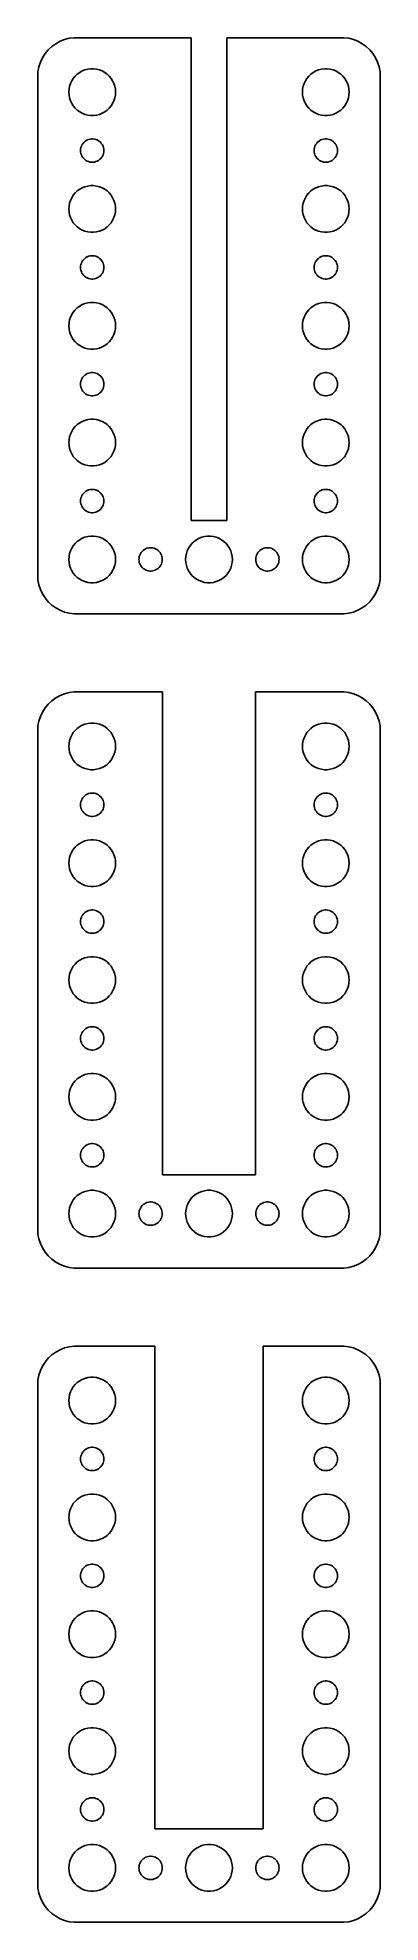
# Model space of a CAD drawing. Header units: metres. Extents: x -22 to 22, y 131 to 373.
import ezdxf

# ---------------------------------------------------------------- set-up
doc = ezdxf.new("R2010")
doc.units = ezdxf.units.M

msp = doc.modelspace()

# ---------------------------------------------------------------- linework, layer by layer
for p, q in [((-18.5451, 372.755), (-19.1289, 372.524)), ((-17.9369, 372.911), (-18.5451, 372.755)), ((-17.3139, 372.99), (-17.9369, 372.911)), ((-2.30807, 372.99), (-17.3139, 372.99)), ((-2.30807, 311), (-2.30807, 372.99)), ((17.3139, 372.99), (2.30807, 372.99)), ((2.30807, 372.99), (2.30807, 311)), ((17.9369, 372.911), (17.3139, 372.99)), ((18.5451, 372.755), (17.9369, 372.911)), ((19.1289, 372.524), (18.5451, 372.755)), ((-21.3815, 370.409), (-21.6489, 369.841)), ((-21.0451, 370.939), (-21.3815, 370.409)), ((-20.6448, 371.423), (-21.0451, 370.939)), ((-20.1871, 371.853), (-20.6448, 371.423)), ((-19.6791, 372.222), (-20.1871, 371.853)), ((-19.1289, 372.524), (-19.6791, 372.222)), ((19.6791, 372.222), (19.1289, 372.524)), ((20.1871, 371.853), (19.6791, 372.222)), ((20.6448, 371.423), (20.1871, 371.853)), ((21.0451, 370.939), (20.6448, 371.423)), ((21.3815, 370.409), (21.0451, 370.939)), ((21.6489, 369.841), (21.3815, 370.409)), ((-21.9606, 368.627), (-22, 368)), ((-22, 368), (-22, 304)), ((-21.8429, 369.243), (-21.9606, 368.627)), ((-21.6489, 369.841), (-21.8429, 369.243)), ((-17.427, 367.763), (-17.1869, 368.054)), ((-17.1869, 368.054), (-16.9123, 368.312)), ((-16.9123, 368.312), (-16.6075, 368.533)), ((-16.6075, 368.533), (-16.2773, 368.714)), ((-16.2773, 368.714), (-15.927, 368.853)), ((-15.927, 368.853), (-15.5621, 368.947)), ((-15.5621, 368.947), (-15.1884, 368.994)), ((-15.1884, 368.994), (-14.8116, 368.994)), ((-14.8116, 368.994), (-14.4379, 368.947)), ((-14.4379, 368.947), (-14.0729, 368.853)), ((-14.0729, 368.853), (-13.7227, 368.714)), ((-13.7227, 368.714), (-13.3925, 368.533)), ((-13.3925, 368.533), (-13.0877, 368.312)), ((-13.0877, 368.312), (-12.8131, 368.054)), ((-12.8131, 368.054), (-12.5729, 367.763)), ((12.5729, 367.763), (12.8131, 368.054)), ((12.8131, 368.054), (13.0877, 368.312)), ((13.0877, 368.312), (13.3925, 368.533)), ((13.3925, 368.533), (13.7227, 368.714)), ((13.7227, 368.714), (14.0729, 368.853)), ((14.0729, 368.853), (14.4379, 368.947)), ((14.4379, 368.947), (14.8116, 368.994)), ((14.8116, 368.994), (15.1884, 368.994)), ((15.1884, 368.994), (15.5621, 368.947)), ((15.5621, 368.947), (15.927, 368.853)), ((15.927, 368.853), (16.2773, 368.714)), ((16.2773, 368.714), (16.6075, 368.533)), ((16.6075, 368.533), (16.9123, 368.312)), ((16.9123, 368.312), (17.1869, 368.054)), ((17.1869, 368.054), (17.427, 367.763)), ((21.8429, 369.243), (21.6489, 369.841)), ((21.9606, 368.627), (21.8429, 369.243)), ((22, 368), (21.9606, 368.627)), ((22, 304), (22, 368)), ((-18, 366), (-17.9763, 366.376)), ((-17.9763, 365.624), (-18, 366)), ((-17.9763, 366.376), (-17.9057, 366.746)), ((-17.9057, 365.254), (-17.9763, 365.624)), ((-17.9057, 366.746), (-17.7893, 367.104)), ((-17.7893, 367.104), (-17.6289, 367.445)), ((-17.6289, 367.445), (-17.427, 367.763)), ((-12.5729, 367.763), (-12.3711, 367.445)), ((-12.3711, 367.445), (-12.2107, 367.104)), ((-12.2107, 367.104), (-12.0942, 366.746)), ((-12.0942, 366.746), (-12.0237, 366.376)), ((-12.0237, 365.624), (-12.0942, 365.254)), ((-12.0237, 366.376), (-12, 366)), ((-12, 366), (-12.0237, 365.624)), ((12, 366), (12.0237, 366.376)), ((12.0237, 365.624), (12, 366)), ((12.0237, 366.376), (12.0942, 366.746)), ((12.0942, 365.254), (12.0237, 365.624)), ((12.0942, 366.746), (12.2107, 367.104)), ((12.2107, 367.104), (12.3711, 367.445)), ((12.3711, 367.445), (12.5729, 367.763)), ((17.427, 367.763), (17.6289, 367.445)), ((17.6289, 367.445), (17.7893, 367.104)), ((17.7893, 367.104), (17.9057, 366.746)), ((17.9057, 366.746), (17.9763, 366.376)), ((17.9763, 365.624), (17.9057, 365.254)), ((17.9763, 366.376), (18, 366)), ((18, 366), (17.9763, 365.624)), ((-17.7893, 364.896), (-17.9057, 365.254)), ((-17.6289, 364.555), (-17.7893, 364.896)), ((-17.427, 364.237), (-17.6289, 364.555)), ((-17.1869, 363.946), (-17.427, 364.237)), ((-16.9123, 363.688), (-17.1869, 363.946)), ((-16.6075, 363.467), (-16.9123, 363.688)), ((-16.2773, 363.286), (-16.6075, 363.467)), ((-15.927, 363.147), (-16.2773, 363.286)), ((-15.5621, 363.053), (-15.927, 363.147)), ((-15.1884, 363.006), (-15.5621, 363.053)), ((-14.8116, 363.006), (-15.1884, 363.006)), ((-14.4379, 363.053), (-14.8116, 363.006)), ((-14.0729, 363.147), (-14.4379, 363.053)), ((-13.7227, 363.286), (-14.0729, 363.147)), ((-13.3925, 363.467), (-13.7227, 363.286)), ((-13.0877, 363.688), (-13.3925, 363.467)), ((-12.8131, 363.946), (-13.0877, 363.688)), ((-12.5729, 364.237), (-12.8131, 363.946)), ((-12.3711, 364.555), (-12.5729, 364.237)), ((-12.2107, 364.896), (-12.3711, 364.555)), ((-12.0942, 365.254), (-12.2107, 364.896)), ((12.2107, 364.896), (12.0942, 365.254)), ((12.3711, 364.555), (12.2107, 364.896)), ((12.5729, 364.237), (12.3711, 364.555)), ((12.8131, 363.946), (12.5729, 364.237)), ((13.0877, 363.688), (12.8131, 363.946)), ((13.3925, 363.467), (13.0877, 363.688)), ((13.7227, 363.286), (13.3925, 363.467)), ((14.0729, 363.147), (13.7227, 363.286)), ((14.4379, 363.053), (14.0729, 363.147)), ((14.8116, 363.006), (14.4379, 363.053)), ((15.1884, 363.006), (14.8116, 363.006)), ((15.5621, 363.053), (15.1884, 363.006)), ((15.927, 363.147), (15.5621, 363.053)), ((16.2773, 363.286), (15.927, 363.147)), ((16.6075, 363.467), (16.2773, 363.286)), ((16.9123, 363.688), (16.6075, 363.467)), ((17.1869, 363.946), (16.9123, 363.688)), ((17.427, 364.237), (17.1869, 363.946)), ((17.6289, 364.555), (17.427, 364.237)), ((17.7893, 364.896), (17.6289, 364.555)), ((17.9057, 365.254), (17.7893, 364.896)), ((-16.5, 358.5), (-16.4882, 358.688)), ((-16.4882, 358.312), (-16.5, 358.5)), ((-16.4882, 358.688), (-16.4529, 358.873)), ((-16.4529, 358.127), (-16.4882, 358.312)), ((-16.4529, 358.873), (-16.3947, 359.052)), ((-16.3947, 359.052), (-16.3145, 359.223)), ((-16.3145, 359.223), (-16.2135, 359.382)), ((-16.2135, 359.382), (-16.0934, 359.527)), ((-16.0934, 359.527), (-15.9561, 359.656)), ((-15.9561, 359.656), (-15.8037, 359.766)), ((-15.8037, 359.766), (-15.6387, 359.857)), ((-15.6387, 359.857), (-15.4635, 359.927)), ((-15.4635, 359.927), (-15.2811, 359.973)), ((-15.2811, 359.973), (-15.0942, 359.997)), ((-15.0942, 359.997), (-14.9058, 359.997)), ((-14.9058, 359.997), (-14.7189, 359.973)), ((-14.7189, 359.973), (-14.5365, 359.927)), ((-14.5365, 359.927), (-14.3613, 359.857)), ((-14.3613, 359.857), (-14.1963, 359.766)), ((-14.1963, 359.766), (-14.0439, 359.656)), ((-14.0439, 359.656), (-13.9065, 359.527)), ((-13.9065, 359.527), (-13.7865, 359.382)), ((-13.7865, 359.382), (-13.6855, 359.223)), ((-13.6855, 359.223), (-13.6053, 359.052)), ((-13.6053, 359.052), (-13.5471, 358.873)), ((-13.5471, 358.873), (-13.5118, 358.688)), ((-13.5118, 358.312), (-13.5471, 358.127)), ((-13.5118, 358.688), (-13.5, 358.5)), ((-13.5, 358.5), (-13.5118, 358.312)), ((13.5, 358.5), (13.5118, 358.688)), ((13.5118, 358.312), (13.5, 358.5)), ((13.5118, 358.688), (13.5471, 358.873)), ((13.5471, 358.127), (13.5118, 358.312)), ((13.5471, 358.873), (13.6053, 359.052)), ((13.6053, 359.052), (13.6855, 359.223)), ((13.6855, 359.223), (13.7865, 359.382)), ((13.7865, 359.382), (13.9065, 359.527)), ((13.9065, 359.527), (14.0439, 359.656)), ((14.0439, 359.656), (14.1963, 359.766)), ((14.1963, 359.766), (14.3613, 359.857)), ((14.3613, 359.857), (14.5365, 359.927)), ((14.5365, 359.927), (14.7189, 359.973)), ((14.7189, 359.973), (14.9058, 359.997)), ((14.9058, 359.997), (15.0942, 359.997)), ((15.0942, 359.997), (15.2811, 359.973)), ((15.2811, 359.973), (15.4635, 359.927)), ((15.4635, 359.927), (15.6387, 359.857)), ((15.6387, 359.857), (15.8037, 359.766)), ((15.8037, 359.766), (15.9561, 359.656)), ((15.9561, 359.656), (16.0934, 359.527)), ((16.0934, 359.527), (16.2135, 359.382)), ((16.2135, 359.382), (16.3145, 359.223)), ((16.3145, 359.223), (16.3947, 359.052)), ((16.3947, 359.052), (16.4529, 358.873)), ((16.4529, 358.873), (16.4882, 358.688)), ((16.4882, 358.312), (16.4529, 358.127)), ((16.4882, 358.688), (16.5, 358.5)), ((16.5, 358.5), (16.4882, 358.312)), ((-16.3947, 357.948), (-16.4529, 358.127)), ((-16.3145, 357.777), (-16.3947, 357.948)), ((-16.2135, 357.618), (-16.3145, 357.777)), ((-16.0934, 357.473), (-16.2135, 357.618)), ((-15.9561, 357.344), (-16.0934, 357.473)), ((-15.8037, 357.234), (-15.9561, 357.344)), ((-15.6387, 357.143), (-15.8037, 357.234)), ((-15.4635, 357.073), (-15.6387, 357.143)), ((-15.2811, 357.027), (-15.4635, 357.073)), ((-15.0942, 357.003), (-15.2811, 357.027)), ((-14.9058, 357.003), (-15.0942, 357.003)), ((-14.7189, 357.027), (-14.9058, 357.003)), ((-14.5365, 357.073), (-14.7189, 357.027)), ((-14.3613, 357.143), (-14.5365, 357.073)), ((-14.1963, 357.234), (-14.3613, 357.143)), ((-14.0439, 357.344), (-14.1963, 357.234)), ((-13.9065, 357.473), (-14.0439, 357.344)), ((-13.7865, 357.618), (-13.9065, 357.473)), ((-13.6855, 357.777), (-13.7865, 357.618)), ((-13.6053, 357.948), (-13.6855, 357.777)), ((-13.5471, 358.127), (-13.6053, 357.948)), ((13.6053, 357.948), (13.5471, 358.127)), ((13.6855, 357.777), (13.6053, 357.948)), ((13.7865, 357.618), (13.6855, 357.777)), ((13.9065, 357.473), (13.7865, 357.618)), ((14.0439, 357.344), (13.9065, 357.473)), ((14.1963, 357.234), (14.0439, 357.344)), ((14.3613, 357.143), (14.1963, 357.234)), ((14.5365, 357.073), (14.3613, 357.143)), ((14.7189, 357.027), (14.5365, 357.073)), ((14.9058, 357.003), (14.7189, 357.027)), ((15.0942, 357.003), (14.9058, 357.003)), ((15.2811, 357.027), (15.0942, 357.003)), ((15.4635, 357.073), (15.2811, 357.027)), ((15.6387, 357.143), (15.4635, 357.073)), ((15.8037, 357.234), (15.6387, 357.143)), ((15.9561, 357.344), (15.8037, 357.234)), ((16.0934, 357.473), (15.9561, 357.344)), ((16.2135, 357.618), (16.0934, 357.473)), ((16.3145, 357.777), (16.2135, 357.618)), ((16.3947, 357.948), (16.3145, 357.777)), ((16.4529, 358.127), (16.3947, 357.948)), ((-17.1869, 353.054), (-16.9123, 353.312)), ((-16.9123, 353.312), (-16.6075, 353.533)), ((-16.6075, 353.533), (-16.2773, 353.714)), ((-16.2773, 353.714), (-15.927, 353.853)), ((-15.927, 353.853), (-15.5621, 353.947)), ((-15.5621, 353.947), (-15.1884, 353.994)), ((-15.1884, 353.994), (-14.8116, 353.994)), ((-14.8116, 353.994), (-14.4379, 353.947)), ((-14.4379, 353.947), (-14.0729, 353.853)), ((-14.0729, 353.853), (-13.7227, 353.714)), ((-13.7227, 353.714), (-13.3925, 353.533)), ((-13.3925, 353.533), (-13.0877, 353.312)), ((-13.0877, 353.312), (-12.8131, 353.054)), ((12.8131, 353.054), (13.0877, 353.312)), ((13.0877, 353.312), (13.3925, 353.533)), ((13.3925, 353.533), (13.7227, 353.714)), ((13.7227, 353.714), (14.0729, 353.853)), ((14.0729, 353.853), (14.4379, 353.947)), ((14.4379, 353.947), (14.8116, 353.994)), ((14.8116, 353.994), (15.1884, 353.994)), ((15.1884, 353.994), (15.5621, 353.947)), ((15.5621, 353.947), (15.927, 353.853)), ((15.927, 353.853), (16.2773, 353.714)), ((16.2773, 353.714), (16.6075, 353.533)), ((16.6075, 353.533), (16.9123, 353.312)), ((16.9123, 353.312), (17.1869, 353.054)), ((-18, 351), (-17.9763, 351.376)), ((-17.9763, 350.624), (-18, 351)), ((-17.9763, 351.376), (-17.9057, 351.746)), ((-17.9057, 351.746), (-17.7893, 352.104)), ((-17.7893, 352.104), (-17.6289, 352.445)), ((-17.6289, 352.445), (-17.427, 352.763)), ((-17.427, 352.763), (-17.1869, 353.054)), ((-12.8131, 353.054), (-12.5729, 352.763)), ((-12.5729, 352.763), (-12.3711, 352.445)), ((-12.3711, 352.445), (-12.2107, 352.104)), ((-12.2107, 352.104), (-12.0942, 351.746)), ((-12.0942, 351.746), (-12.0237, 351.376)), ((-12.0237, 351.376), (-12, 351)), ((-12, 351), (-12.0237, 350.624)), ((12, 351), (12.0237, 351.376)), ((12.0237, 350.624), (12, 351)), ((12.0237, 351.376), (12.0942, 351.746)), ((12.0942, 351.746), (12.2107, 352.104)), ((12.2107, 352.104), (12.3711, 352.445)), ((12.3711, 352.445), (12.5729, 352.763)), ((12.5729, 352.763), (12.8131, 353.054)), ((17.1869, 353.054), (17.427, 352.763)), ((17.427, 352.763), (17.6289, 352.445)), ((17.6289, 352.445), (17.7893, 352.104)), ((17.7893, 352.104), (17.9057, 351.746)), ((17.9057, 351.746), (17.9763, 351.376)), ((17.9763, 351.376), (18, 351)), ((18, 351), (17.9763, 350.624)), ((-17.9057, 350.254), (-17.9763, 350.624)), ((-17.7893, 349.896), (-17.9057, 350.254)), ((-17.6289, 349.555), (-17.7893, 349.896)), ((-17.427, 349.237), (-17.6289, 349.555)), ((-17.1869, 348.946), (-17.427, 349.237)), ((-16.9123, 348.688), (-17.1869, 348.946)), ((-16.6075, 348.467), (-16.9123, 348.688)), ((-16.2773, 348.286), (-16.6075, 348.467)), ((-13.3925, 348.467), (-13.7227, 348.286)), ((-13.0877, 348.688), (-13.3925, 348.467)), ((-12.8131, 348.946), (-13.0877, 348.688)), ((-12.5729, 349.237), (-12.8131, 348.946)), ((-12.3711, 349.555), (-12.5729, 349.237)), ((-12.2107, 349.896), (-12.3711, 349.555)), ((-12.0942, 350.254), (-12.2107, 349.896)), ((-12.0237, 350.624), (-12.0942, 350.254)), ((12.0942, 350.254), (12.0237, 350.624)), ((12.2107, 349.896), (12.0942, 350.254)), ((12.3711, 349.555), (12.2107, 349.896)), ((12.5729, 349.237), (12.3711, 349.555)), ((12.8131, 348.946), (12.5729, 349.237)), ((13.0877, 348.688), (12.8131, 348.946)), ((13.3925, 348.467), (13.0877, 348.688)), ((13.7227, 348.286), (13.3925, 348.467)), ((16.6075, 348.467), (16.2773, 348.286)), ((16.9123, 348.688), (16.6075, 348.467)), ((17.1869, 348.946), (16.9123, 348.688)), ((17.427, 349.237), (17.1869, 348.946)), ((17.6289, 349.555), (17.427, 349.237)), ((17.7893, 349.896), (17.6289, 349.555)), ((17.9057, 350.254), (17.7893, 349.896)), ((17.9763, 350.624), (17.9057, 350.254)), ((-15.927, 348.147), (-16.2773, 348.286)), ((-15.5621, 348.053), (-15.927, 348.147)), ((-15.1884, 348.006), (-15.5621, 348.053)), ((-14.8116, 348.006), (-15.1884, 348.006)), ((-14.4379, 348.053), (-14.8116, 348.006)), ((-14.0729, 348.147), (-14.4379, 348.053)), ((-13.7227, 348.286), (-14.0729, 348.147)), ((14.0729, 348.147), (13.7227, 348.286)), ((14.4379, 348.053), (14.0729, 348.147)), ((14.8116, 348.006), (14.4379, 348.053)), ((15.1884, 348.006), (14.8116, 348.006)), ((15.5621, 348.053), (15.1884, 348.006)), ((15.927, 348.147), (15.5621, 348.053)), ((16.2773, 348.286), (15.927, 348.147)), ((-16.5, 343.5), (-16.4882, 343.688)), ((-16.4882, 343.688), (-16.4529, 343.873)), ((-16.4529, 343.873), (-16.3947, 344.052)), ((-16.3947, 344.052), (-16.3145, 344.223)), ((-16.3145, 344.223), (-16.2135, 344.382)), ((-16.2135, 344.382), (-16.0934, 344.527)), ((-16.0934, 344.527), (-15.9561, 344.656)), ((-15.9561, 344.656), (-15.8037, 344.766)), ((-15.8037, 344.766), (-15.6387, 344.857)), ((-15.6387, 344.857), (-15.4635, 344.927)), ((-15.4635, 344.927), (-15.2811, 344.973)), ((-15.2811, 344.973), (-15.0942, 344.997)), ((-15.0942, 344.997), (-14.9058, 344.997)), ((-14.9058, 344.997), (-14.7189, 344.973)), ((-14.7189, 344.973), (-14.5365, 344.927)), ((-14.5365, 344.927), (-14.3613, 344.857)), ((-14.3613, 344.857), (-14.1963, 344.766)), ((-14.1963, 344.766), (-14.0439, 344.656)), ((-14.0439, 344.656), (-13.9065, 344.527)), ((-13.9065, 344.527), (-13.7865, 344.382)), ((-13.7865, 344.382), (-13.6855, 344.223)), ((-13.6855, 344.223), (-13.6053, 344.052)), ((-13.6053, 344.052), (-13.5471, 343.873)), ((-13.5471, 343.873), (-13.5118, 343.688)), ((-13.5118, 343.688), (-13.5, 343.5)), ((13.5, 343.5), (13.5118, 343.688)), ((13.5118, 343.688), (13.5471, 343.873)), ((13.5471, 343.873), (13.6053, 344.052)), ((13.6053, 344.052), (13.6855, 344.223)), ((13.6855, 344.223), (13.7865, 344.382)), ((13.7865, 344.382), (13.9065, 344.527)), ((13.9065, 344.527), (14.0439, 344.656)), ((14.0439, 344.656), (14.1963, 344.766)), ((14.1963, 344.766), (14.3613, 344.857)), ((14.3613, 344.857), (14.5365, 344.927)), ((14.5365, 344.927), (14.7189, 344.973)), ((14.7189, 344.973), (14.9058, 344.997)), ((14.9058, 344.997), (15.0942, 344.997)), ((15.0942, 344.997), (15.2811, 344.973)), ((15.2811, 344.973), (15.4635, 344.927)), ((15.4635, 344.927), (15.6387, 344.857)), ((15.6387, 344.857), (15.8037, 344.766)), ((15.8037, 344.766), (15.9561, 344.656)), ((15.9561, 344.656), (16.0934, 344.527)), ((16.0934, 344.527), (16.2135, 344.382)), ((16.2135, 344.382), (16.3145, 344.223)), ((16.3145, 344.223), (16.3947, 344.052)), ((16.3947, 344.052), (16.4529, 343.873)), ((16.4529, 343.873), (16.4882, 343.688)), ((16.4882, 343.688), (16.5, 343.5)), ((-16.4882, 343.312), (-16.5, 343.5)), ((-16.4529, 343.127), (-16.4882, 343.312)), ((-16.3947, 342.948), (-16.4529, 343.127)), ((-16.3145, 342.777), (-16.3947, 342.948)), ((-16.2135, 342.618), (-16.3145, 342.777)), ((-16.0934, 342.473), (-16.2135, 342.618)), ((-15.9561, 342.344), (-16.0934, 342.473)), ((-15.8037, 342.234), (-15.9561, 342.344)), ((-15.6387, 342.143), (-15.8037, 342.234)), ((-15.4635, 342.073), (-15.6387, 342.143)), ((-15.2811, 342.027), (-15.4635, 342.073)), ((-15.0942, 342.003), (-15.2811, 342.027)), ((-14.9058, 342.003), (-15.0942, 342.003)), ((-14.7189, 342.027), (-14.9058, 342.003)), ((-14.5365, 342.073), (-14.7189, 342.027)), ((-14.3613, 342.143), (-14.5365, 342.073)), ((-14.1963, 342.234), (-14.3613, 342.143)), ((-14.0439, 342.344), (-14.1963, 342.234)), ((-13.9065, 342.473), (-14.0439, 342.344)), ((-13.7865, 342.618), (-13.9065, 342.473)), ((-13.6855, 342.777), (-13.7865, 342.618)), ((-13.6053, 342.948), (-13.6855, 342.777)), ((-13.5471, 343.127), (-13.6053, 342.948)), ((-13.5118, 343.312), (-13.5471, 343.127)), ((-13.5, 343.5), (-13.5118, 343.312)), ((13.5118, 343.312), (13.5, 343.5)), ((13.5471, 343.127), (13.5118, 343.312)), ((13.6053, 342.948), (13.5471, 343.127)), ((13.6855, 342.777), (13.6053, 342.948)), ((13.7865, 342.618), (13.6855, 342.777)), ((13.9065, 342.473), (13.7865, 342.618)), ((14.0439, 342.344), (13.9065, 342.473)), ((14.1963, 342.234), (14.0439, 342.344)), ((14.3613, 342.143), (14.1963, 342.234)), ((14.5365, 342.073), (14.3613, 342.143)), ((14.7189, 342.027), (14.5365, 342.073)), ((14.9058, 342.003), (14.7189, 342.027)), ((15.0942, 342.003), (14.9058, 342.003)), ((15.2811, 342.027), (15.0942, 342.003)), ((15.4635, 342.073), (15.2811, 342.027)), ((15.6387, 342.143), (15.4635, 342.073)), ((15.8037, 342.234), (15.6387, 342.143)), ((15.9561, 342.344), (15.8037, 342.234)), ((16.0934, 342.473), (15.9561, 342.344)), ((16.2135, 342.618), (16.0934, 342.473)), ((16.3145, 342.777), (16.2135, 342.618)), ((16.3947, 342.948), (16.3145, 342.777)), ((16.4529, 343.127), (16.3947, 342.948)), ((16.4882, 343.312), (16.4529, 343.127)), ((16.5, 343.5), (16.4882, 343.312)), ((-16.2773, 338.714), (-15.927, 338.853)), ((-15.927, 338.853), (-15.5621, 338.947)), ((-15.5621, 338.947), (-15.1884, 338.994)), ((-15.1884, 338.994), (-14.8116, 338.994)), ((-14.8116, 338.994), (-14.4379, 338.947)), ((-14.4379, 338.947), (-14.0729, 338.853)), ((-14.0729, 338.853), (-13.7227, 338.714)), ((13.7227, 338.714), (14.0729, 338.853)), ((14.0729, 338.853), (14.4379, 338.947)), ((14.4379, 338.947), (14.8116, 338.994)), ((14.8116, 338.994), (15.1884, 338.994)), ((15.1884, 338.994), (15.5621, 338.947)), ((15.5621, 338.947), (15.927, 338.853)), ((15.927, 338.853), (16.2773, 338.714)), ((-18, 336), (-17.9763, 336.376)), ((-17.9763, 336.376), (-17.9057, 336.746)), ((-17.9057, 336.746), (-17.7893, 337.104)), ((-17.7893, 337.104), (-17.6289, 337.445)), ((-17.6289, 337.445), (-17.427, 337.763)), ((-17.427, 337.763), (-17.1869, 338.054)), ((-17.1869, 338.054), (-16.9123, 338.312)), ((-16.9123, 338.312), (-16.6075, 338.533)), ((-16.6075, 338.533), (-16.2773, 338.714)), ((-13.7227, 338.714), (-13.3925, 338.533)), ((-13.3925, 338.533), (-13.0877, 338.312)), ((-13.0877, 338.312), (-12.8131, 338.054)), ((-12.8131, 338.054), (-12.5729, 337.763)), ((-12.5729, 337.763), (-12.3711, 337.445)), ((-12.3711, 337.445), (-12.2107, 337.104)), ((-12.2107, 337.104), (-12.0942, 336.746)), ((-12.0942, 336.746), (-12.0237, 336.376)), ((-12.0237, 336.376), (-12, 336)), ((12, 336), (12.0237, 336.376)), ((12.0237, 336.376), (12.0942, 336.746)), ((12.0942, 336.746), (12.2107, 337.104)), ((12.2107, 337.104), (12.3711, 337.445)), ((12.3711, 337.445), (12.5729, 337.763)), ((12.5729, 337.763), (12.8131, 338.054)), ((12.8131, 338.054), (13.0877, 338.312)), ((13.0877, 338.312), (13.3925, 338.533)), ((13.3925, 338.533), (13.7227, 338.714)), ((16.2773, 338.714), (16.6075, 338.533)), ((16.6075, 338.533), (16.9123, 338.312)), ((16.9123, 338.312), (17.1869, 338.054)), ((17.1869, 338.054), (17.427, 337.763)), ((17.427, 337.763), (17.6289, 337.445)), ((17.6289, 337.445), (17.7893, 337.104)), ((17.7893, 337.104), (17.9057, 336.746)), ((17.9057, 336.746), (17.9763, 336.376)), ((17.9763, 336.376), (18, 336)), ((-17.9763, 335.624), (-18, 336)), ((-17.9057, 335.254), (-17.9763, 335.624)), ((-17.7893, 334.896), (-17.9057, 335.254)), ((-17.6289, 334.555), (-17.7893, 334.896)), ((-17.427, 334.237), (-17.6289, 334.555)), ((-17.1869, 333.946), (-17.427, 334.237)), ((-16.9123, 333.688), (-17.1869, 333.946)), ((-12.8131, 333.946), (-13.0877, 333.688)), ((-12.5729, 334.237), (-12.8131, 333.946)), ((-12.3711, 334.555), (-12.5729, 334.237)), ((-12.2107, 334.896), (-12.3711, 334.555)), ((-12.0942, 335.254), (-12.2107, 334.896)), ((-12.0237, 335.624), (-12.0942, 335.254)), ((-12, 336), (-12.0237, 335.624)), ((12.0237, 335.624), (12, 336)), ((12.0942, 335.254), (12.0237, 335.624)), ((12.2107, 334.896), (12.0942, 335.254)), ((12.3711, 334.555), (12.2107, 334.896)), ((12.5729, 334.237), (12.3711, 334.555)), ((12.8131, 333.946), (12.5729, 334.237)), ((13.0877, 333.688), (12.8131, 333.946)), ((17.1869, 333.946), (16.9123, 333.688)), ((17.427, 334.237), (17.1869, 333.946)), ((17.6289, 334.555), (17.427, 334.237)), ((17.7893, 334.896), (17.6289, 334.555)), ((17.9057, 335.254), (17.7893, 334.896)), ((17.9763, 335.624), (17.9057, 335.254)), ((18, 336), (17.9763, 335.624)), ((-16.6075, 333.467), (-16.9123, 333.688)), ((-16.2773, 333.286), (-16.6075, 333.467)), ((-15.927, 333.147), (-16.2773, 333.286)), ((-15.5621, 333.053), (-15.927, 333.147)), ((-15.1884, 333.006), (-15.5621, 333.053)), ((-14.8116, 333.006), (-15.1884, 333.006)), ((-14.4379, 333.053), (-14.8116, 333.006)), ((-14.0729, 333.147), (-14.4379, 333.053)), ((-13.7227, 333.286), (-14.0729, 333.147)), ((-13.3925, 333.467), (-13.7227, 333.286)), ((-13.0877, 333.688), (-13.3925, 333.467)), ((13.3925, 333.467), (13.0877, 333.688)), ((13.7227, 333.286), (13.3925, 333.467)), ((14.0729, 333.147), (13.7227, 333.286)), ((14.4379, 333.053), (14.0729, 333.147)), ((14.8116, 333.006), (14.4379, 333.053)), ((15.1884, 333.006), (14.8116, 333.006)), ((15.5621, 333.053), (15.1884, 333.006)), ((15.927, 333.147), (15.5621, 333.053)), ((16.2773, 333.286), (15.927, 333.147)), ((16.6075, 333.467), (16.2773, 333.286)), ((16.9123, 333.688), (16.6075, 333.467)), ((-16.3947, 329.052), (-16.3145, 329.223)), ((-16.3145, 329.223), (-16.2135, 329.382)), ((-16.2135, 329.382), (-16.0934, 329.527)), ((-16.0934, 329.527), (-15.9561, 329.656)), ((-15.9561, 329.656), (-15.8037, 329.766)), ((-15.8037, 329.766), (-15.6387, 329.857)), ((-15.6387, 329.857), (-15.4635, 329.927)), ((-15.4635, 329.927), (-15.2811, 329.973)), ((-15.2811, 329.973), (-15.0942, 329.997)), ((-15.0942, 329.997), (-14.9058, 329.997)), ((-14.9058, 329.997), (-14.7189, 329.973)), ((-14.7189, 329.973), (-14.5365, 329.927)), ((-14.5365, 329.927), (-14.3613, 329.857)), ((-14.3613, 329.857), (-14.1963, 329.766)), ((-14.1963, 329.766), (-14.0439, 329.656)), ((-14.0439, 329.656), (-13.9065, 329.527)), ((-13.9065, 329.527), (-13.7865, 329.382)), ((-13.7865, 329.382), (-13.6855, 329.223)), ((-13.6855, 329.223), (-13.6053, 329.052)), ((13.6053, 329.052), (13.6855, 329.223)), ((13.6855, 329.223), (13.7865, 329.382)), ((13.7865, 329.382), (13.9065, 329.527)), ((13.9065, 329.527), (14.0439, 329.656)), ((14.0439, 329.656), (14.1963, 329.766)), ((14.1963, 329.766), (14.3613, 329.857)), ((14.3613, 329.857), (14.5365, 329.927)), ((14.5365, 329.927), (14.7189, 329.973)), ((14.7189, 329.973), (14.9058, 329.997)), ((14.9058, 329.997), (15.0942, 329.997)), ((15.0942, 329.997), (15.2811, 329.973)), ((15.2811, 329.973), (15.4635, 329.927)), ((15.4635, 329.927), (15.6387, 329.857)), ((15.6387, 329.857), (15.8037, 329.766)), ((15.8037, 329.766), (15.9561, 329.656)), ((15.9561, 329.656), (16.0934, 329.527)), ((16.0934, 329.527), (16.2135, 329.382)), ((16.2135, 329.382), (16.3145, 329.223)), ((16.3145, 329.223), (16.3947, 329.052)), ((-16.5, 328.5), (-16.4882, 328.688)), ((-16.4882, 328.312), (-16.5, 328.5)), ((-16.4882, 328.688), (-16.4529, 328.873)), ((-16.4529, 328.127), (-16.4882, 328.312)), ((-16.4529, 328.873), (-16.3947, 329.052)), ((-16.3947, 327.948), (-16.4529, 328.127)), ((-16.3145, 327.777), (-16.3947, 327.948)), ((-16.2135, 327.618), (-16.3145, 327.777)), ((-16.0934, 327.473), (-16.2135, 327.618)), ((-15.9561, 327.344), (-16.0934, 327.473)), ((-15.8037, 327.234), (-15.9561, 327.344)), ((-15.6387, 327.143), (-15.8037, 327.234)), ((-15.4635, 327.073), (-15.6387, 327.143)), ((-15.2811, 327.027), (-15.4635, 327.073)), ((-15.0942, 327.003), (-15.2811, 327.027)), ((-14.9058, 327.003), (-15.0942, 327.003)), ((-14.7189, 327.027), (-14.9058, 327.003)), ((-14.5365, 327.073), (-14.7189, 327.027)), ((-14.3613, 327.143), (-14.5365, 327.073)), ((-14.1963, 327.234), (-14.3613, 327.143)), ((-14.0439, 327.344), (-14.1963, 327.234)), ((-13.9065, 327.473), (-14.0439, 327.344)), ((-13.7865, 327.618), (-13.9065, 327.473)), ((-13.6855, 327.777), (-13.7865, 327.618)), ((-13.6053, 327.948), (-13.6855, 327.777)), ((-13.6053, 329.052), (-13.5471, 328.873)), ((-13.5471, 328.127), (-13.6053, 327.948)), ((-13.5471, 328.873), (-13.5118, 328.688)), ((-13.5118, 328.312), (-13.5471, 328.127)), ((-13.5118, 328.688), (-13.5, 328.5)), ((-13.5, 328.5), (-13.5118, 328.312)), ((13.5, 328.5), (13.5118, 328.688)), ((13.5118, 328.312), (13.5, 328.5)), ((13.5118, 328.688), (13.5471, 328.873)), ((13.5471, 328.127), (13.5118, 328.312)), ((13.5471, 328.873), (13.6053, 329.052)), ((13.6053, 327.948), (13.5471, 328.127)), ((13.6855, 327.777), (13.6053, 327.948)), ((13.7865, 327.618), (13.6855, 327.777)), ((13.9065, 327.473), (13.7865, 327.618)), ((14.0439, 327.344), (13.9065, 327.473)), ((14.1963, 327.234), (14.0439, 327.344)), ((14.3613, 327.143), (14.1963, 327.234)), ((14.5365, 327.073), (14.3613, 327.143)), ((14.7189, 327.027), (14.5365, 327.073)), ((14.9058, 327.003), (14.7189, 327.027)), ((15.0942, 327.003), (14.9058, 327.003)), ((15.2811, 327.027), (15.0942, 327.003)), ((15.4635, 327.073), (15.2811, 327.027)), ((15.6387, 327.143), (15.4635, 327.073)), ((15.8037, 327.234), (15.6387, 327.143)), ((15.9561, 327.344), (15.8037, 327.234)), ((16.0934, 327.473), (15.9561, 327.344)), ((16.2135, 327.618), (16.0934, 327.473)), ((16.3145, 327.777), (16.2135, 327.618)), ((16.3947, 327.948), (16.3145, 327.777)), ((16.3947, 329.052), (16.4529, 328.873)), ((16.4529, 328.127), (16.3947, 327.948)), ((16.4529, 328.873), (16.4882, 328.688)), ((16.4882, 328.312), (16.4529, 328.127)), ((16.4882, 328.688), (16.5, 328.5)), ((16.5, 328.5), (16.4882, 328.312)), ((-17.9057, 321.746), (-17.7893, 322.104)), ((-17.7893, 322.104), (-17.6289, 322.445)), ((-17.6289, 322.445), (-17.427, 322.763)), ((-17.427, 322.763), (-17.1869, 323.054)), ((-17.1869, 323.054), (-16.9123, 323.312)), ((-16.9123, 323.312), (-16.6075, 323.533)), ((-16.6075, 323.533), (-16.2773, 323.714)), ((-16.2773, 323.714), (-15.927, 323.853)), ((-15.927, 323.853), (-15.5621, 323.947)), ((-15.5621, 323.947), (-15.1884, 323.994)), ((-15.1884, 323.994), (-14.8116, 323.994)), ((-14.8116, 323.994), (-14.4379, 323.947)), ((-14.4379, 323.947), (-14.0729, 323.853)), ((-14.0729, 323.853), (-13.7227, 323.714)), ((-13.7227, 323.714), (-13.3925, 323.533)), ((-13.3925, 323.533), (-13.0877, 323.312)), ((-13.0877, 323.312), (-12.8131, 323.054)), ((-12.8131, 323.054), (-12.5729, 322.763)), ((-12.5729, 322.763), (-12.3711, 322.445)), ((-12.3711, 322.445), (-12.2107, 322.104)), ((-12.2107, 322.104), (-12.0942, 321.746)), ((12.0942, 321.746), (12.2107, 322.104)), ((12.2107, 322.104), (12.3711, 322.445)), ((12.3711, 322.445), (12.5729, 322.763)), ((12.5729, 322.763), (12.8131, 323.054)), ((12.8131, 323.054), (13.0877, 323.312)), ((13.0877, 323.312), (13.3925, 323.533)), ((13.3925, 323.533), (13.7227, 323.714)), ((13.7227, 323.714), (14.0729, 323.853)), ((14.0729, 323.853), (14.4379, 323.947)), ((14.4379, 323.947), (14.8116, 323.994)), ((14.8116, 323.994), (15.1884, 323.994)), ((15.1884, 323.994), (15.5621, 323.947)), ((15.5621, 323.947), (15.927, 323.853)), ((15.927, 323.853), (16.2773, 323.714)), ((16.2773, 323.714), (16.6075, 323.533)), ((16.6075, 323.533), (16.9123, 323.312)), ((16.9123, 323.312), (17.1869, 323.054)), ((17.1869, 323.054), (17.427, 322.763)), ((17.427, 322.763), (17.6289, 322.445)), ((17.6289, 322.445), (17.7893, 322.104)), ((17.7893, 322.104), (17.9057, 321.746)), ((-18, 321), (-17.9763, 321.376)), ((-17.9763, 320.624), (-18, 321)), ((-17.9763, 321.376), (-17.9057, 321.746)), ((-17.9057, 320.254), (-17.9763, 320.624)), ((-17.7893, 319.896), (-17.9057, 320.254)), ((-17.6289, 319.555), (-17.7893, 319.896)), ((-17.427, 319.237), (-17.6289, 319.555)), ((-12.3711, 319.555), (-12.5729, 319.237)), ((-12.2107, 319.896), (-12.3711, 319.555)), ((-12.0942, 320.254), (-12.2107, 319.896)), ((-12.0942, 321.746), (-12.0237, 321.376)), ((-12.0237, 320.624), (-12.0942, 320.254)), ((-12.0237, 321.376), (-12, 321)), ((-12, 321), (-12.0237, 320.624)), ((12, 321), (12.0237, 321.376)), ((12.0237, 320.624), (12, 321)), ((12.0237, 321.376), (12.0942, 321.746)), ((12.0942, 320.254), (12.0237, 320.624)), ((12.2107, 319.896), (12.0942, 320.254)), ((12.3711, 319.555), (12.2107, 319.896)), ((12.5729, 319.237), (12.3711, 319.555)), ((17.6289, 319.555), (17.427, 319.237)), ((17.7893, 319.896), (17.6289, 319.555)), ((17.9057, 320.254), (17.7893, 319.896)), ((17.9057, 321.746), (17.9763, 321.376)), ((17.9763, 320.624), (17.9057, 320.254)), ((17.9763, 321.376), (18, 321)), ((18, 321), (17.9763, 320.624)), ((-17.1869, 318.946), (-17.427, 319.237)), ((-16.9123, 318.688), (-17.1869, 318.946)), ((-16.6075, 318.467), (-16.9123, 318.688)), ((-16.2773, 318.286), (-16.6075, 318.467)), ((-15.927, 318.147), (-16.2773, 318.286)), ((-15.5621, 318.053), (-15.927, 318.147)), ((-15.1884, 318.006), (-15.5621, 318.053)), ((-14.8116, 318.006), (-15.1884, 318.006)), ((-14.4379, 318.053), (-14.8116, 318.006)), ((-14.0729, 318.147), (-14.4379, 318.053)), ((-13.7227, 318.286), (-14.0729, 318.147)), ((-13.3925, 318.467), (-13.7227, 318.286)), ((-13.0877, 318.688), (-13.3925, 318.467)), ((-12.8131, 318.946), (-13.0877, 318.688)), ((-12.5729, 319.237), (-12.8131, 318.946)), ((12.8131, 318.946), (12.5729, 319.237)), ((13.0877, 318.688), (12.8131, 318.946)), ((13.3925, 318.467), (13.0877, 318.688)), ((13.7227, 318.286), (13.3925, 318.467)), ((14.0729, 318.147), (13.7227, 318.286)), ((14.4379, 318.053), (14.0729, 318.147)), ((14.8116, 318.006), (14.4379, 318.053)), ((15.1884, 318.006), (14.8116, 318.006)), ((15.5621, 318.053), (15.1884, 318.006)), ((15.927, 318.147), (15.5621, 318.053)), ((16.2773, 318.286), (15.927, 318.147)), ((16.6075, 318.467), (16.2773, 318.286)), ((16.9123, 318.688), (16.6075, 318.467)), ((17.1869, 318.946), (16.9123, 318.688)), ((17.427, 319.237), (17.1869, 318.946)), ((-16.0934, 314.527), (-15.9561, 314.656)), ((-15.9561, 314.656), (-15.8037, 314.766)), ((-15.8037, 314.766), (-15.6387, 314.857)), ((-15.6387, 314.857), (-15.4635, 314.927)), ((-15.4635, 314.927), (-15.2811, 314.973)), ((-15.2811, 314.973), (-15.0942, 314.997)), ((-15.0942, 314.997), (-14.9058, 314.997)), ((-14.9058, 314.997), (-14.7189, 314.973)), ((-14.7189, 314.973), (-14.5365, 314.927)), ((-14.5365, 314.927), (-14.3613, 314.857)), ((-14.3613, 314.857), (-14.1963, 314.766)), ((-14.1963, 314.766), (-14.0439, 314.656)), ((-14.0439, 314.656), (-13.9065, 314.527)), ((13.9065, 314.527), (14.0439, 314.656)), ((14.0439, 314.656), (14.1963, 314.766)), ((14.1963, 314.766), (14.3613, 314.857)), ((14.3613, 314.857), (14.5365, 314.927)), ((14.5365, 314.927), (14.7189, 314.973)), ((14.7189, 314.973), (14.9058, 314.997)), ((14.9058, 314.997), (15.0942, 314.997)), ((15.0942, 314.997), (15.2811, 314.973)), ((15.2811, 314.973), (15.4635, 314.927)), ((15.4635, 314.927), (15.6387, 314.857)), ((15.6387, 314.857), (15.8037, 314.766)), ((15.8037, 314.766), (15.9561, 314.656)), ((15.9561, 314.656), (16.0934, 314.527)), ((-16.5, 313.5), (-16.4882, 313.688)), ((-16.4882, 313.312), (-16.5, 313.5)), ((-16.4882, 313.688), (-16.4529, 313.873)), ((-16.4529, 313.127), (-16.4882, 313.312)), ((-16.4529, 313.873), (-16.3947, 314.052)), ((-16.3947, 312.948), (-16.4529, 313.127)), ((-16.3947, 314.052), (-16.3145, 314.223)), ((-16.3145, 312.777), (-16.3947, 312.948)), ((-16.3145, 314.223), (-16.2135, 314.382)), ((-16.2135, 312.618), (-16.3145, 312.777)), ((-16.2135, 314.382), (-16.0934, 314.527)), ((-16.0934, 312.473), (-16.2135, 312.618)), ((-15.9561, 312.344), (-16.0934, 312.473)), ((-15.8037, 312.234), (-15.9561, 312.344)), ((-15.6387, 312.143), (-15.8037, 312.234)), ((-14.1963, 312.234), (-14.3613, 312.143)), ((-14.0439, 312.344), (-14.1963, 312.234)), ((-13.9065, 312.473), (-14.0439, 312.344)), ((-13.9065, 314.527), (-13.7865, 314.382)), ((-13.7865, 312.618), (-13.9065, 312.473)), ((-13.7865, 314.382), (-13.6855, 314.223)), ((-13.6855, 312.777), (-13.7865, 312.618)), ((-13.6855, 314.223), (-13.6053, 314.052)), ((-13.6053, 312.948), (-13.6855, 312.777)), ((-13.6053, 314.052), (-13.5471, 313.873)), ((-13.5471, 313.127), (-13.6053, 312.948)), ((-13.5471, 313.873), (-13.5118, 313.688)), ((-13.5118, 313.312), (-13.5471, 313.127)), ((-13.5118, 313.688), (-13.5, 313.5)), ((-13.5, 313.5), (-13.5118, 313.312)), ((13.5, 313.5), (13.5118, 313.688)), ((13.5118, 313.312), (13.5, 313.5)), ((13.5118, 313.688), (13.5471, 313.873)), ((13.5471, 313.127), (13.5118, 313.312)), ((13.5471, 313.873), (13.6053, 314.052)), ((13.6053, 312.948), (13.5471, 313.127)), ((13.6053, 314.052), (13.6855, 314.223)), ((13.6855, 312.777), (13.6053, 312.948)), ((13.6855, 314.223), (13.7865, 314.382)), ((13.7865, 312.618), (13.6855, 312.777)), ((13.7865, 314.382), (13.9065, 314.527)), ((13.9065, 312.473), (13.7865, 312.618)), ((14.0439, 312.344), (13.9065, 312.473)), ((14.1963, 312.234), (14.0439, 312.344)), ((14.3613, 312.143), (14.1963, 312.234)), ((15.8037, 312.234), (15.6387, 312.143)), ((15.9561, 312.344), (15.8037, 312.234)), ((16.0934, 312.473), (15.9561, 312.344)), ((16.0934, 314.527), (16.2135, 314.382)), ((16.2135, 312.618), (16.0934, 312.473)), ((16.2135, 314.382), (16.3145, 314.223)), ((16.3145, 312.777), (16.2135, 312.618)), ((16.3145, 314.223), (16.3947, 314.052)), ((16.3947, 312.948), (16.3145, 312.777)), ((16.3947, 314.052), (16.4529, 313.873)), ((16.4529, 313.127), (16.3947, 312.948)), ((16.4529, 313.873), (16.4882, 313.688)), ((16.4882, 313.312), (16.4529, 313.127)), ((16.4882, 313.688), (16.5, 313.5)), ((16.5, 313.5), (16.4882, 313.312)), ((-15.4635, 312.073), (-15.6387, 312.143)), ((-15.2811, 312.027), (-15.4635, 312.073)), ((-15.0942, 312.003), (-15.2811, 312.027)), ((-14.9058, 312.003), (-15.0942, 312.003)), ((-14.7189, 312.027), (-14.9058, 312.003)), ((-14.5365, 312.073), (-14.7189, 312.027)), ((-14.3613, 312.143), (-14.5365, 312.073)), ((2.30807, 311), (-2.30807, 311)), ((14.5365, 312.073), (14.3613, 312.143)), ((14.7189, 312.027), (14.5365, 312.073)), ((14.9058, 312.003), (14.7189, 312.027)), ((15.0942, 312.003), (14.9058, 312.003)), ((15.2811, 312.027), (15.0942, 312.003)), ((15.4635, 312.073), (15.2811, 312.027)), ((15.6387, 312.143), (15.4635, 312.073)), ((-17.7893, 307.104), (-17.6289, 307.445)), ((-17.6289, 307.445), (-17.427, 307.763)), ((-17.427, 307.763), (-17.1869, 308.054)), ((-17.1869, 308.054), (-16.9123, 308.312)), ((-16.9123, 308.312), (-16.6075, 308.533)), ((-16.6075, 308.533), (-16.2773, 308.714)), ((-16.2773, 308.714), (-15.927, 308.853)), ((-15.927, 308.853), (-15.5621, 308.947)), ((-15.5621, 308.947), (-15.1884, 308.994)), ((-15.1884, 308.994), (-14.8116, 308.994)), ((-14.8116, 308.994), (-14.4379, 308.947)), ((-14.4379, 308.947), (-14.0729, 308.853)), ((-14.0729, 308.853), (-13.7227, 308.714)), ((-13.7227, 308.714), (-13.3925, 308.533)), ((-13.3925, 308.533), (-13.0877, 308.312)), ((-13.0877, 308.312), (-12.8131, 308.054)), ((-12.8131, 308.054), (-12.5729, 307.763)), ((-12.5729, 307.763), (-12.3711, 307.445)), ((-12.3711, 307.445), (-12.2107, 307.104)), ((-8.30373, 307.266), (-8.13866, 307.357)), ((-8.13866, 307.357), (-7.96352, 307.427)), ((-7.96352, 307.427), (-7.78107, 307.473)), ((-7.78107, 307.473), (-7.59418, 307.497)), ((-7.59418, 307.497), (-7.40581, 307.497)), ((-7.40581, 307.497), (-7.21892, 307.473)), ((-7.21892, 307.473), (-7.03647, 307.427)), ((-7.03647, 307.427), (-6.86133, 307.357)), ((-6.86133, 307.357), (-6.69626, 307.266)), ((-2.78932, 307.104), (-2.62891, 307.445)), ((-2.62891, 307.445), (-2.42705, 307.763)), ((-2.42705, 307.763), (-2.1869, 308.054)), ((-2.1869, 308.054), (-1.91226, 308.312)), ((-1.91226, 308.312), (-1.60747, 308.533)), ((-1.60747, 308.533), (-1.27733, 308.714)), ((-1.27733, 308.714), (-0.92705, 308.853)), ((-0.92705, 308.853), (-0.56213, 308.947)), ((-0.56213, 308.947), (-0.18837, 308.994)), ((-0.18837, 308.994), (0.18837, 308.994)), ((0.18837, 308.994), (0.56213, 308.947)), ((0.56213, 308.947), (0.92705, 308.853)), ((0.92705, 308.853), (1.27733, 308.714)), ((1.27733, 308.714), (1.60747, 308.533)), ((1.60747, 308.533), (1.91226, 308.312)), ((1.91226, 308.312), (2.1869, 308.054)), ((2.1869, 308.054), (2.42705, 307.763)), ((2.42705, 307.763), (2.62891, 307.445)), ((2.62891, 307.445), (2.78932, 307.104)), ((6.69626, 307.266), (6.86133, 307.357)), ((6.86133, 307.357), (7.03647, 307.427)), ((7.03647, 307.427), (7.21892, 307.473)), ((7.21892, 307.473), (7.40581, 307.497)), ((7.40581, 307.497), (7.59418, 307.497)), ((7.59418, 307.497), (7.78107, 307.473)), ((7.78107, 307.473), (7.96352, 307.427)), ((7.96352, 307.427), (8.13866, 307.357)), ((8.13866, 307.357), (8.30373, 307.266)), ((12.2107, 307.104), (12.3711, 307.445)), ((12.3711, 307.445), (12.5729, 307.763)), ((12.5729, 307.763), (12.8131, 308.054)), ((12.8131, 308.054), (13.0877, 308.312)), ((13.0877, 308.312), (13.3925, 308.533)), ((13.3925, 308.533), (13.7227, 308.714)), ((13.7227, 308.714), (14.0729, 308.853)), ((14.0729, 308.853), (14.4379, 308.947)), ((14.4379, 308.947), (14.8116, 308.994)), ((14.8116, 308.994), (15.1884, 308.994)), ((15.1884, 308.994), (15.5621, 308.947)), ((15.5621, 308.947), (15.927, 308.853)), ((15.927, 308.853), (16.2773, 308.714)), ((16.2773, 308.714), (16.6075, 308.533)), ((16.6075, 308.533), (16.9123, 308.312)), ((16.9123, 308.312), (17.1869, 308.054)), ((17.1869, 308.054), (17.427, 307.763)), ((17.427, 307.763), (17.6289, 307.445)), ((17.6289, 307.445), (17.7893, 307.104)), ((-18, 306), (-17.9763, 306.376)), ((-17.9763, 305.624), (-18, 306)), ((-17.9763, 306.376), (-17.9057, 306.746)), ((-17.9057, 305.254), (-17.9763, 305.624)), ((-17.9057, 306.746), (-17.7893, 307.104)), ((-17.7893, 304.896), (-17.9057, 305.254)), ((-17.6289, 304.555), (-17.7893, 304.896)), ((-12.2107, 304.896), (-12.3711, 304.555)), ((-12.2107, 307.104), (-12.0942, 306.746)), ((-12.0942, 305.254), (-12.2107, 304.896)), ((-12.0942, 306.746), (-12.0237, 306.376)), ((-12.0237, 305.624), (-12.0942, 305.254)), ((-12.0237, 306.376), (-12, 306)), ((-12, 306), (-12.0237, 305.624)), ((-9, 306), (-8.98816, 306.188)), ((-8.98816, 305.812), (-9, 306)), ((-8.98816, 306.188), (-8.95287, 306.373)), ((-8.95287, 305.627), (-8.98816, 305.812)), ((-8.95287, 306.373), (-8.89465, 306.552)), ((-8.89465, 305.448), (-8.95287, 305.627)), ((-8.89465, 306.552), (-8.81445, 306.723)), ((-8.81445, 305.277), (-8.89465, 305.448)), ((-8.81445, 306.723), (-8.71352, 306.882)), ((-8.71352, 305.118), (-8.81445, 305.277)), ((-8.71352, 306.882), (-8.59344, 307.027)), ((-8.59344, 304.973), (-8.71352, 305.118)), ((-8.59344, 307.027), (-8.45613, 307.156)), ((-8.45613, 304.844), (-8.59344, 304.973)), ((-8.45613, 307.156), (-8.30373, 307.266)), ((-6.69626, 307.266), (-6.54385, 307.156)), ((-6.54385, 307.156), (-6.40654, 307.027)), ((-6.40654, 304.973), (-6.54385, 304.844)), ((-6.40654, 307.027), (-6.28647, 306.882)), ((-6.28647, 305.118), (-6.40654, 304.973)), ((-6.28647, 306.882), (-6.18553, 306.723)), ((-6.18553, 305.277), (-6.28647, 305.118)), ((-6.18553, 306.723), (-6.10533, 306.552)), ((-6.10533, 305.448), (-6.18553, 305.277)), ((-6.10533, 306.552), (-6.04712, 306.373)), ((-6.04712, 305.627), (-6.10533, 305.448)), ((-6.04712, 306.373), (-6.01183, 306.188)), ((-6.01183, 305.812), (-6.04712, 305.627)), ((-6.01183, 306.188), (-6, 306)), ((-6, 306), (-6.01183, 305.812)), ((-3, 306), (-2.97633, 306.376)), ((-2.97633, 305.624), (-3, 306)), ((-2.97633, 306.376), (-2.90575, 306.746)), ((-2.90575, 305.254), (-2.97633, 305.624)), ((-2.90575, 306.746), (-2.78932, 307.104)), ((-2.78932, 304.896), (-2.90575, 305.254)), ((-2.62891, 304.555), (-2.78932, 304.896)), ((2.78932, 304.896), (2.62891, 304.555)), ((2.78932, 307.104), (2.90575, 306.746)), ((2.90575, 305.254), (2.78932, 304.896)), ((2.90575, 306.746), (2.97633, 306.376)), ((2.97633, 305.624), (2.90575, 305.254)), ((2.97633, 306.376), (3, 306)), ((3, 306), (2.97633, 305.624)), ((6, 306), (6.01183, 306.188)), ((6.01183, 305.812), (6, 306)), ((6.01183, 306.188), (6.04712, 306.373)), ((6.04712, 305.627), (6.01183, 305.812)), ((6.04712, 306.373), (6.10533, 306.552)), ((6.10533, 305.448), (6.04712, 305.627)), ((6.10533, 306.552), (6.18553, 306.723)), ((6.18553, 305.277), (6.10533, 305.448)), ((6.18553, 306.723), (6.28647, 306.882)), ((6.28647, 305.118), (6.18553, 305.277)), ((6.28647, 306.882), (6.40654, 307.027)), ((6.40654, 304.973), (6.28647, 305.118)), ((6.40654, 307.027), (6.54385, 307.156)), ((6.54385, 304.844), (6.40654, 304.973)), ((6.54385, 307.156), (6.69626, 307.266)), ((8.30373, 307.266), (8.45613, 307.156)), ((8.45613, 307.156), (8.59344, 307.027)), ((8.59344, 304.973), (8.45613, 304.844)), ((8.59344, 307.027), (8.71352, 306.882)), ((8.71352, 305.118), (8.59344, 304.973)), ((8.71352, 306.882), (8.81445, 306.723)), ((8.81445, 305.277), (8.71352, 305.118)), ((8.81445, 306.723), (8.89465, 306.552)), ((8.89465, 305.448), (8.81445, 305.277)), ((8.89465, 306.552), (8.95287, 306.373)), ((8.95287, 305.627), (8.89465, 305.448)), ((8.95287, 306.373), (8.98816, 306.188)), ((8.98816, 305.812), (8.95287, 305.627)), ((8.98816, 306.188), (9, 306)), ((9, 306), (8.98816, 305.812)), ((12, 306), (12.0237, 306.376)), ((12.0237, 305.624), (12, 306)), ((12.0237, 306.376), (12.0942, 306.746)), ((12.0942, 305.254), (12.0237, 305.624)), ((12.0942, 306.746), (12.2107, 307.104)), ((12.2107, 304.896), (12.0942, 305.254)), ((12.3711, 304.555), (12.2107, 304.896)), ((17.7893, 304.896), (17.6289, 304.555)), ((17.7893, 307.104), (17.9057, 306.746)), ((17.9057, 305.254), (17.7893, 304.896)), ((17.9057, 306.746), (17.9763, 306.376)), ((17.9763, 305.624), (17.9057, 305.254)), ((17.9763, 306.376), (18, 306)), ((18, 306), (17.9763, 305.624)), ((-22, 304), (-21.9606, 303.373)), ((-21.9606, 303.373), (-21.8429, 302.757)), ((-21.8429, 302.757), (-21.6489, 302.159)), ((-17.427, 304.237), (-17.6289, 304.555)), ((-17.1869, 303.946), (-17.427, 304.237)), ((-16.9123, 303.688), (-17.1869, 303.946)), ((-16.6075, 303.467), (-16.9123, 303.688)), ((-16.2773, 303.286), (-16.6075, 303.467)), ((-15.927, 303.147), (-16.2773, 303.286)), ((-15.5621, 303.053), (-15.927, 303.147)), ((-15.1884, 303.006), (-15.5621, 303.053)), ((-14.8116, 303.006), (-15.1884, 303.006)), ((-14.4379, 303.053), (-14.8116, 303.006)), ((-14.0729, 303.147), (-14.4379, 303.053)), ((-13.7227, 303.286), (-14.0729, 303.147)), ((-13.3925, 303.467), (-13.7227, 303.286)), ((-13.0877, 303.688), (-13.3925, 303.467)), ((-12.8131, 303.946), (-13.0877, 303.688)), ((-12.5729, 304.237), (-12.8131, 303.946)), ((-12.3711, 304.555), (-12.5729, 304.237)), ((-8.30373, 304.734), (-8.45613, 304.844)), ((-8.13866, 304.643), (-8.30373, 304.734)), ((-7.96352, 304.573), (-8.13866, 304.643)), ((-7.78107, 304.527), (-7.96352, 304.573)), ((-7.59418, 304.503), (-7.78107, 304.527)), ((-7.40581, 304.503), (-7.59418, 304.503)), ((-7.21892, 304.527), (-7.40581, 304.503)), ((-7.03647, 304.573), (-7.21892, 304.527)), ((-6.86133, 304.643), (-7.03647, 304.573)), ((-6.69626, 304.734), (-6.86133, 304.643)), ((-6.54385, 304.844), (-6.69626, 304.734)), ((-2.42705, 304.237), (-2.62891, 304.555)), ((-2.1869, 303.946), (-2.42705, 304.237)), ((-1.91226, 303.688), (-2.1869, 303.946)), ((-1.60747, 303.467), (-1.91226, 303.688)), ((-1.27733, 303.286), (-1.60747, 303.467)), ((-0.92705, 303.147), (-1.27733, 303.286)), ((-0.56213, 303.053), (-0.92705, 303.147)), ((-0.18837, 303.006), (-0.56213, 303.053)), ((0.18837, 303.006), (-0.18837, 303.006)), ((0.56213, 303.053), (0.18837, 303.006)), ((0.92705, 303.147), (0.56213, 303.053)), ((1.27733, 303.286), (0.92705, 303.147)), ((1.60747, 303.467), (1.27733, 303.286)), ((1.91226, 303.688), (1.60747, 303.467)), ((2.1869, 303.946), (1.91226, 303.688)), ((2.42705, 304.237), (2.1869, 303.946)), ((2.62891, 304.555), (2.42705, 304.237)), ((6.69626, 304.734), (6.54385, 304.844)), ((6.86133, 304.643), (6.69626, 304.734)), ((7.03647, 304.573), (6.86133, 304.643)), ((7.21892, 304.527), (7.03647, 304.573)), ((7.40581, 304.503), (7.21892, 304.527)), ((7.59418, 304.503), (7.40581, 304.503)), ((7.78107, 304.527), (7.59418, 304.503)), ((7.96352, 304.573), (7.78107, 304.527)), ((8.13866, 304.643), (7.96352, 304.573)), ((8.30373, 304.734), (8.13866, 304.643)), ((8.45613, 304.844), (8.30373, 304.734)), ((12.5729, 304.237), (12.3711, 304.555)), ((12.8131, 303.946), (12.5729, 304.237)), ((13.0877, 303.688), (12.8131, 303.946)), ((13.3925, 303.467), (13.0877, 303.688)), ((13.7227, 303.286), (13.3925, 303.467)), ((14.0729, 303.147), (13.7227, 303.286)), ((14.4379, 303.053), (14.0729, 303.147)), ((14.8116, 303.006), (14.4379, 303.053)), ((15.1884, 303.006), (14.8116, 303.006)), ((15.5621, 303.053), (15.1884, 303.006)), ((15.927, 303.147), (15.5621, 303.053)), ((16.2773, 303.286), (15.927, 303.147)), ((16.6075, 303.467), (16.2773, 303.286)), ((16.9123, 303.688), (16.6075, 303.467)), ((17.1869, 303.946), (16.9123, 303.688)), ((17.427, 304.237), (17.1869, 303.946)), ((17.6289, 304.555), (17.427, 304.237)), ((21.6489, 302.159), (21.8429, 302.757)), ((21.8429, 302.757), (21.9606, 303.373)), ((21.9606, 303.373), (22, 304)), ((-21.6489, 302.159), (-21.3815, 301.591)), ((-21.3815, 301.591), (-21.0451, 301.061)), ((-21.0451, 301.061), (-20.6448, 300.577)), ((-20.6448, 300.577), (-20.1871, 300.147)), ((-20.1871, 300.147), (-19.6791, 299.778)), ((19.6791, 299.778), (20.1871, 300.147)), ((20.1871, 300.147), (20.6448, 300.577)), ((20.6448, 300.577), (21.0451, 301.061)), ((21.0451, 301.061), (21.3815, 301.591)), ((21.3815, 301.591), (21.6489, 302.159)), ((-19.6791, 299.778), (-19.1289, 299.476)), ((-19.1289, 299.476), (-18.5451, 299.245)), ((-18.5451, 299.245), (-17.9369, 299.089)), ((-17.9369, 299.089), (-17.3139, 299.01)), ((-17.3139, 299.01), (17.3139, 299.01)), ((17.3139, 299.01), (17.9369, 299.089)), ((17.9369, 299.089), (18.5451, 299.245)), ((18.5451, 299.245), (19.1289, 299.476)), ((19.1289, 299.476), (19.6791, 299.778)), ((-19.6791, 288.222), (-20.1871, 287.853)), ((-19.1289, 288.524), (-19.6791, 288.222)), ((-18.5451, 288.755), (-19.1289, 288.524)), ((-17.9369, 288.911), (-18.5451, 288.755)), ((-17.3139, 288.99), (-17.9369, 288.911)), ((-5.98962, 288.99), (-17.3139, 288.99)), ((-5.98962, 227), (-5.98962, 288.99)), ((17.3139, 288.99), (5.98962, 288.99)), ((5.98962, 288.99), (5.98962, 227)), ((17.9369, 288.911), (17.3139, 288.99)), ((18.5451, 288.755), (17.9369, 288.911)), ((19.1289, 288.524), (18.5451, 288.755)), ((19.6791, 288.222), (19.1289, 288.524)), ((20.1871, 287.853), (19.6791, 288.222)), ((-21.6489, 285.841), (-21.8429, 285.243)), ((-21.3815, 286.409), (-21.6489, 285.841)), ((-21.0451, 286.939), (-21.3815, 286.409)), ((-20.6448, 287.423), (-21.0451, 286.939)), ((-20.1871, 287.853), (-20.6448, 287.423)), ((20.6448, 287.423), (20.1871, 287.853)), ((21.0451, 286.939), (20.6448, 287.423)), ((21.3815, 286.409), (21.0451, 286.939)), ((21.6489, 285.841), (21.3815, 286.409)), ((21.8429, 285.243), (21.6489, 285.841)), ((-21.9606, 284.627), (-22, 284)), ((-22, 284), (-22, 220)), ((-21.8429, 285.243), (-21.9606, 284.627)), ((-17.7893, 283.104), (-17.6289, 283.445)), ((-17.6289, 283.445), (-17.427, 283.763)), ((-17.427, 283.763), (-17.1869, 284.054)), ((-17.1869, 284.054), (-16.9123, 284.312)), ((-16.9123, 284.312), (-16.6075, 284.533)), ((-16.6075, 284.533), (-16.2773, 284.714)), ((-16.2773, 284.714), (-15.927, 284.853)), ((-15.927, 284.853), (-15.5621, 284.947)), ((-15.5621, 284.947), (-15.1884, 284.994)), ((-15.1884, 284.994), (-14.8116, 284.994)), ((-14.8116, 284.994), (-14.4379, 284.947)), ((-14.4379, 284.947), (-14.0729, 284.853)), ((-14.0729, 284.853), (-13.7227, 284.714)), ((-13.7227, 284.714), (-13.3925, 284.533)), ((-13.3925, 284.533), (-13.0877, 284.312)), ((-13.0877, 284.312), (-12.8131, 284.054)), ((-12.8131, 284.054), (-12.5729, 283.763)), ((-12.5729, 283.763), (-12.3711, 283.445)), ((-12.3711, 283.445), (-12.2107, 283.104)), ((12.2107, 283.104), (12.3711, 283.445)), ((12.3711, 283.445), (12.5729, 283.763)), ((12.5729, 283.763), (12.8131, 284.054)), ((12.8131, 284.054), (13.0877, 284.312)), ((13.0877, 284.312), (13.3925, 284.533)), ((13.3925, 284.533), (13.7227, 284.714)), ((13.7227, 284.714), (14.0729, 284.853)), ((14.0729, 284.853), (14.4379, 284.947)), ((14.4379, 284.947), (14.8116, 284.994)), ((14.8116, 284.994), (15.1884, 284.994)), ((15.1884, 284.994), (15.5621, 284.947)), ((15.5621, 284.947), (15.927, 284.853)), ((15.927, 284.853), (16.2773, 284.714)), ((16.2773, 284.714), (16.6075, 284.533)), ((16.6075, 284.533), (16.9123, 284.312)), ((16.9123, 284.312), (17.1869, 284.054)), ((17.1869, 284.054), (17.427, 283.763)), ((17.427, 283.763), (17.6289, 283.445)), ((17.6289, 283.445), (17.7893, 283.104)), ((21.9606, 284.627), (21.8429, 285.243)), ((22, 284), (21.9606, 284.627)), ((22, 220), (22, 284)), ((-18, 282), (-17.9763, 282.376)), ((-17.9763, 281.624), (-18, 282)), ((-17.9763, 282.376), (-17.9057, 282.746)), ((-17.9057, 281.254), (-17.9763, 281.624)), ((-17.9057, 282.746), (-17.7893, 283.104)), ((-17.7893, 280.896), (-17.9057, 281.254)), ((-17.6289, 280.555), (-17.7893, 280.896)), ((-12.2107, 280.896), (-12.3711, 280.555)), ((-12.2107, 283.104), (-12.0942, 282.746)), ((-12.0942, 281.254), (-12.2107, 280.896)), ((-12.0942, 282.746), (-12.0237, 282.376)), ((-12.0237, 281.624), (-12.0942, 281.254)), ((-12.0237, 282.376), (-12, 282)), ((-12, 282), (-12.0237, 281.624)), ((12, 282), (12.0237, 282.376)), ((12.0237, 281.624), (12, 282)), ((12.0237, 282.376), (12.0942, 282.746)), ((12.0942, 281.254), (12.0237, 281.624)), ((12.0942, 282.746), (12.2107, 283.104)), ((12.2107, 280.896), (12.0942, 281.254)), ((12.3711, 280.555), (12.2107, 280.896)), ((17.7893, 280.896), (17.6289, 280.555)), ((17.7893, 283.104), (17.9057, 282.746)), ((17.9057, 281.254), (17.7893, 280.896)), ((17.9057, 282.746), (17.9763, 282.376)), ((17.9763, 281.624), (17.9057, 281.254)), ((17.9763, 282.376), (18, 282)), ((18, 282), (17.9763, 281.624)), ((-17.427, 280.237), (-17.6289, 280.555)), ((-17.1869, 279.946), (-17.427, 280.237)), ((-16.9123, 279.688), (-17.1869, 279.946)), ((-16.6075, 279.467), (-16.9123, 279.688)), ((-16.2773, 279.286), (-16.6075, 279.467)), ((-15.927, 279.147), (-16.2773, 279.286)), ((-15.5621, 279.053), (-15.927, 279.147)), ((-15.1884, 279.006), (-15.5621, 279.053)), ((-14.8116, 279.006), (-15.1884, 279.006)), ((-14.4379, 279.053), (-14.8116, 279.006)), ((-14.0729, 279.147), (-14.4379, 279.053)), ((-13.7227, 279.286), (-14.0729, 279.147)), ((-13.3925, 279.467), (-13.7227, 279.286)), ((-13.0877, 279.688), (-13.3925, 279.467)), ((-12.8131, 279.946), (-13.0877, 279.688)), ((-12.5729, 280.237), (-12.8131, 279.946)), ((-12.3711, 280.555), (-12.5729, 280.237)), ((12.5729, 280.237), (12.3711, 280.555)), ((12.8131, 279.946), (12.5729, 280.237)), ((13.0877, 279.688), (12.8131, 279.946)), ((13.3925, 279.467), (13.0877, 279.688)), ((13.7227, 279.286), (13.3925, 279.467)), ((14.0729, 279.147), (13.7227, 279.286)), ((14.4379, 279.053), (14.0729, 279.147)), ((14.8116, 279.006), (14.4379, 279.053)), ((15.1884, 279.006), (14.8116, 279.006)), ((15.5621, 279.053), (15.1884, 279.006)), ((15.927, 279.147), (15.5621, 279.053)), ((16.2773, 279.286), (15.927, 279.147)), ((16.6075, 279.467), (16.2773, 279.286)), ((16.9123, 279.688), (16.6075, 279.467)), ((17.1869, 279.946), (16.9123, 279.688)), ((17.427, 280.237), (17.1869, 279.946)), ((17.6289, 280.555), (17.427, 280.237)), ((-15.6387, 275.857), (-15.4635, 275.927)), ((-15.4635, 275.927), (-15.2811, 275.973)), ((-15.2811, 275.973), (-15.0942, 275.997)), ((-15.0942, 275.997), (-14.9058, 275.997)), ((-14.9058, 275.997), (-14.7189, 275.973)), ((-14.7189, 275.973), (-14.5365, 275.927)), ((-14.5365, 275.927), (-14.3613, 275.857)), ((14.3613, 275.857), (14.5365, 275.927)), ((14.5365, 275.927), (14.7189, 275.973)), ((14.7189, 275.973), (14.9058, 275.997)), ((14.9058, 275.997), (15.0942, 275.997)), ((15.0942, 275.997), (15.2811, 275.973)), ((15.2811, 275.973), (15.4635, 275.927)), ((15.4635, 275.927), (15.6387, 275.857)), ((-16.5, 274.5), (-16.4882, 274.688)), ((-16.4882, 274.312), (-16.5, 274.5)), ((-16.4882, 274.688), (-16.4529, 274.873)), ((-16.4529, 274.127), (-16.4882, 274.312)), ((-16.4529, 274.873), (-16.3947, 275.052)), ((-16.3947, 273.948), (-16.4529, 274.127)), ((-16.3947, 275.052), (-16.3145, 275.223)), ((-16.3145, 273.777), (-16.3947, 273.948)), ((-16.3145, 275.223), (-16.2135, 275.382)), ((-16.2135, 273.618), (-16.3145, 273.777)), ((-16.2135, 275.382), (-16.0934, 275.527)), ((-16.0934, 273.473), (-16.2135, 273.618)), ((-16.0934, 275.527), (-15.9561, 275.656)), ((-15.9561, 273.344), (-16.0934, 273.473)), ((-15.9561, 275.656), (-15.8037, 275.766)), ((-15.8037, 275.766), (-15.6387, 275.857)), ((-14.3613, 275.857), (-14.1963, 275.766)), ((-14.1963, 275.766), (-14.0439, 275.656)), ((-14.0439, 275.656), (-13.9065, 275.527)), ((-13.9065, 273.473), (-14.0439, 273.344)), ((-13.9065, 275.527), (-13.7865, 275.382)), ((-13.7865, 273.618), (-13.9065, 273.473)), ((-13.7865, 275.382), (-13.6855, 275.223)), ((-13.6855, 273.777), (-13.7865, 273.618)), ((-13.6855, 275.223), (-13.6053, 275.052)), ((-13.6053, 273.948), (-13.6855, 273.777)), ((-13.6053, 275.052), (-13.5471, 274.873)), ((-13.5471, 274.127), (-13.6053, 273.948)), ((-13.5471, 274.873), (-13.5118, 274.688)), ((-13.5118, 274.312), (-13.5471, 274.127)), ((-13.5118, 274.688), (-13.5, 274.5)), ((-13.5, 274.5), (-13.5118, 274.312)), ((13.5, 274.5), (13.5118, 274.688)), ((13.5118, 274.312), (13.5, 274.5)), ((13.5118, 274.688), (13.5471, 274.873)), ((13.5471, 274.127), (13.5118, 274.312)), ((13.5471, 274.873), (13.6053, 275.052)), ((13.6053, 273.948), (13.5471, 274.127)), ((13.6053, 275.052), (13.6855, 275.223)), ((13.6855, 273.777), (13.6053, 273.948)), ((13.6855, 275.223), (13.7865, 275.382)), ((13.7865, 273.618), (13.6855, 273.777)), ((13.7865, 275.382), (13.9065, 275.527)), ((13.9065, 273.473), (13.7865, 273.618)), ((13.9065, 275.527), (14.0439, 275.656)), ((14.0439, 273.344), (13.9065, 273.473)), ((14.0439, 275.656), (14.1963, 275.766)), ((14.1963, 275.766), (14.3613, 275.857)), ((15.6387, 275.857), (15.8037, 275.766)), ((15.8037, 275.766), (15.9561, 275.656)), ((15.9561, 275.656), (16.0934, 275.527)), ((16.0934, 273.473), (15.9561, 273.344)), ((16.0934, 275.527), (16.2135, 275.382)), ((16.2135, 273.618), (16.0934, 273.473)), ((16.2135, 275.382), (16.3145, 275.223)), ((16.3145, 273.777), (16.2135, 273.618)), ((16.3145, 275.223), (16.3947, 275.052)), ((16.3947, 273.948), (16.3145, 273.777)), ((16.3947, 275.052), (16.4529, 274.873)), ((16.4529, 274.127), (16.3947, 273.948)), ((16.4529, 274.873), (16.4882, 274.688)), ((16.4882, 274.312), (16.4529, 274.127)), ((16.4882, 274.688), (16.5, 274.5)), ((16.5, 274.5), (16.4882, 274.312)), ((-15.8037, 273.234), (-15.9561, 273.344)), ((-15.6387, 273.143), (-15.8037, 273.234)), ((-15.4635, 273.073), (-15.6387, 273.143)), ((-15.2811, 273.027), (-15.4635, 273.073)), ((-15.0942, 273.003), (-15.2811, 273.027)), ((-14.9058, 273.003), (-15.0942, 273.003)), ((-14.7189, 273.027), (-14.9058, 273.003)), ((-14.5365, 273.073), (-14.7189, 273.027)), ((-14.3613, 273.143), (-14.5365, 273.073)), ((-14.1963, 273.234), (-14.3613, 273.143)), ((-14.0439, 273.344), (-14.1963, 273.234)), ((14.1963, 273.234), (14.0439, 273.344)), ((14.3613, 273.143), (14.1963, 273.234)), ((14.5365, 273.073), (14.3613, 273.143)), ((14.7189, 273.027), (14.5365, 273.073)), ((14.9058, 273.003), (14.7189, 273.027)), ((15.0942, 273.003), (14.9058, 273.003)), ((15.2811, 273.027), (15.0942, 273.003)), ((15.4635, 273.073), (15.2811, 273.027)), ((15.6387, 273.143), (15.4635, 273.073)), ((15.8037, 273.234), (15.6387, 273.143)), ((15.9561, 273.344), (15.8037, 273.234)), ((-17.6289, 268.445), (-17.427, 268.763)), ((-17.427, 268.763), (-17.1869, 269.054)), ((-17.1869, 269.054), (-16.9123, 269.312)), ((-16.9123, 269.312), (-16.6075, 269.533)), ((-16.6075, 269.533), (-16.2773, 269.714)), ((-16.2773, 269.714), (-15.927, 269.853)), ((-15.927, 269.853), (-15.5621, 269.947)), ((-15.5621, 269.947), (-15.1884, 269.994)), ((-15.1884, 269.994), (-14.8116, 269.994)), ((-14.8116, 269.994), (-14.4379, 269.947)), ((-14.4379, 269.947), (-14.0729, 269.853)), ((-14.0729, 269.853), (-13.7227, 269.714)), ((-13.7227, 269.714), (-13.3925, 269.533)), ((-13.3925, 269.533), (-13.0877, 269.312)), ((-13.0877, 269.312), (-12.8131, 269.054)), ((-12.8131, 269.054), (-12.5729, 268.763)), ((-12.5729, 268.763), (-12.3711, 268.445)), ((12.3711, 268.445), (12.5729, 268.763)), ((12.5729, 268.763), (12.8131, 269.054)), ((12.8131, 269.054), (13.0877, 269.312)), ((13.0877, 269.312), (13.3925, 269.533)), ((13.3925, 269.533), (13.7227, 269.714)), ((13.7227, 269.714), (14.0729, 269.853)), ((14.0729, 269.853), (14.4379, 269.947)), ((14.4379, 269.947), (14.8116, 269.994)), ((14.8116, 269.994), (15.1884, 269.994)), ((15.1884, 269.994), (15.5621, 269.947)), ((15.5621, 269.947), (15.927, 269.853)), ((15.927, 269.853), (16.2773, 269.714)), ((16.2773, 269.714), (16.6075, 269.533)), ((16.6075, 269.533), (16.9123, 269.312)), ((16.9123, 269.312), (17.1869, 269.054)), ((17.1869, 269.054), (17.427, 268.763)), ((17.427, 268.763), (17.6289, 268.445)), ((-18, 267), (-17.9763, 267.376)), ((-17.9763, 266.624), (-18, 267)), ((-17.9763, 267.376), (-17.9057, 267.746)), ((-17.9057, 266.254), (-17.9763, 266.624)), ((-17.9057, 267.746), (-17.7893, 268.104)), ((-17.7893, 265.896), (-17.9057, 266.254)), ((-17.7893, 268.104), (-17.6289, 268.445)), ((-12.3711, 268.445), (-12.2107, 268.104)), ((-12.2107, 268.104), (-12.0942, 267.746)), ((-12.0942, 266.254), (-12.2107, 265.896)), ((-12.0942, 267.746), (-12.0237, 267.376)), ((-12.0237, 266.624), (-12.0942, 266.254)), ((-12.0237, 267.376), (-12, 267)), ((-12, 267), (-12.0237, 266.624)), ((12, 267), (12.0237, 267.376)), ((12.0237, 266.624), (12, 267)), ((12.0237, 267.376), (12.0942, 267.746)), ((12.0942, 266.254), (12.0237, 266.624)), ((12.0942, 267.746), (12.2107, 268.104)), ((12.2107, 265.896), (12.0942, 266.254)), ((12.2107, 268.104), (12.3711, 268.445)), ((17.6289, 268.445), (17.7893, 268.104)), ((17.7893, 268.104), (17.9057, 267.746)), ((17.9057, 266.254), (17.7893, 265.896)), ((17.9057, 267.746), (17.9763, 267.376)), ((17.9763, 266.624), (17.9057, 266.254)), ((17.9763, 267.376), (18, 267)), ((18, 267), (17.9763, 266.624)), ((-17.6289, 265.555), (-17.7893, 265.896)), ((-17.427, 265.237), (-17.6289, 265.555)), ((-17.1869, 264.946), (-17.427, 265.237)), ((-16.9123, 264.688), (-17.1869, 264.946)), ((-16.6075, 264.467), (-16.9123, 264.688)), ((-16.2773, 264.286), (-16.6075, 264.467)), ((-15.927, 264.147), (-16.2773, 264.286)), ((-15.5621, 264.053), (-15.927, 264.147)), ((-15.1884, 264.006), (-15.5621, 264.053)), ((-14.8116, 264.006), (-15.1884, 264.006)), ((-14.4379, 264.053), (-14.8116, 264.006)), ((-14.0729, 264.147), (-14.4379, 264.053)), ((-13.7227, 264.286), (-14.0729, 264.147)), ((-13.3925, 264.467), (-13.7227, 264.286)), ((-13.0877, 264.688), (-13.3925, 264.467)), ((-12.8131, 264.946), (-13.0877, 264.688)), ((-12.5729, 265.237), (-12.8131, 264.946)), ((-12.3711, 265.555), (-12.5729, 265.237)), ((-12.2107, 265.896), (-12.3711, 265.555)), ((12.3711, 265.555), (12.2107, 265.896)), ((12.5729, 265.237), (12.3711, 265.555)), ((12.8131, 264.946), (12.5729, 265.237)), ((13.0877, 264.688), (12.8131, 264.946)), ((13.3925, 264.467), (13.0877, 264.688)), ((13.7227, 264.286), (13.3925, 264.467)), ((14.0729, 264.147), (13.7227, 264.286)), ((14.4379, 264.053), (14.0729, 264.147)), ((14.8116, 264.006), (14.4379, 264.053)), ((15.1884, 264.006), (14.8116, 264.006)), ((15.5621, 264.053), (15.1884, 264.006)), ((15.927, 264.147), (15.5621, 264.053)), ((16.2773, 264.286), (15.927, 264.147)), ((16.6075, 264.467), (16.2773, 264.286)), ((16.9123, 264.688), (16.6075, 264.467)), ((17.1869, 264.946), (16.9123, 264.688)), ((17.427, 265.237), (17.1869, 264.946)), ((17.6289, 265.555), (17.427, 265.237)), ((17.7893, 265.896), (17.6289, 265.555)), ((-16.5, 259.5), (-16.4882, 259.688)), ((-16.4882, 259.312), (-16.5, 259.5)), ((-16.4882, 259.688), (-16.4529, 259.873)), ((-16.4529, 259.127), (-16.4882, 259.312)), ((-16.4529, 259.873), (-16.3947, 260.052)), ((-16.3947, 258.948), (-16.4529, 259.127)), ((-16.3947, 260.052), (-16.3145, 260.223)), ((-16.3145, 258.777), (-16.3947, 258.948)), ((-16.3145, 260.223), (-16.2135, 260.382)), ((-16.2135, 260.382), (-16.0934, 260.527)), ((-16.0934, 260.527), (-15.9561, 260.656)), ((-15.9561, 260.656), (-15.8037, 260.766)), ((-15.8037, 260.766), (-15.6387, 260.857)), ((-15.6387, 260.857), (-15.4635, 260.927)), ((-15.4635, 260.927), (-15.2811, 260.973)), ((-15.2811, 260.973), (-15.0942, 260.997)), ((-15.0942, 260.997), (-14.9058, 260.997)), ((-14.9058, 260.997), (-14.7189, 260.973)), ((-14.7189, 260.973), (-14.5365, 260.927)), ((-14.5365, 260.927), (-14.3613, 260.857)), ((-14.3613, 260.857), (-14.1963, 260.766)), ((-14.1963, 260.766), (-14.0439, 260.656)), ((-14.0439, 260.656), (-13.9065, 260.527)), ((-13.9065, 260.527), (-13.7865, 260.382)), ((-13.7865, 260.382), (-13.6855, 260.223)), ((-13.6855, 260.223), (-13.6053, 260.052)), ((-13.6053, 258.948), (-13.6855, 258.777)), ((-13.6053, 260.052), (-13.5471, 259.873)), ((-13.5471, 259.127), (-13.6053, 258.948)), ((-13.5471, 259.873), (-13.5118, 259.688)), ((-13.5118, 259.312), (-13.5471, 259.127)), ((-13.5118, 259.688), (-13.5, 259.5)), ((-13.5, 259.5), (-13.5118, 259.312)), ((13.5, 259.5), (13.5118, 259.688)), ((13.5118, 259.312), (13.5, 259.5)), ((13.5118, 259.688), (13.5471, 259.873)), ((13.5471, 259.127), (13.5118, 259.312)), ((13.5471, 259.873), (13.6053, 260.052)), ((13.6053, 258.948), (13.5471, 259.127)), ((13.6053, 260.052), (13.6855, 260.223)), ((13.6855, 258.777), (13.6053, 258.948)), ((13.6855, 260.223), (13.7865, 260.382)), ((13.7865, 260.382), (13.9065, 260.527)), ((13.9065, 260.527), (14.0439, 260.656)), ((14.0439, 260.656), (14.1963, 260.766)), ((14.1963, 260.766), (14.3613, 260.857)), ((14.3613, 260.857), (14.5365, 260.927)), ((14.5365, 260.927), (14.7189, 260.973)), ((14.7189, 260.973), (14.9058, 260.997)), ((14.9058, 260.997), (15.0942, 260.997)), ((15.0942, 260.997), (15.2811, 260.973)), ((15.2811, 260.973), (15.4635, 260.927)), ((15.4635, 260.927), (15.6387, 260.857)), ((15.6387, 260.857), (15.8037, 260.766)), ((15.8037, 260.766), (15.9561, 260.656)), ((15.9561, 260.656), (16.0934, 260.527)), ((16.0934, 260.527), (16.2135, 260.382)), ((16.2135, 260.382), (16.3145, 260.223)), ((16.3145, 260.223), (16.3947, 260.052)), ((16.3947, 258.948), (16.3145, 258.777)), ((16.3947, 260.052), (16.4529, 259.873)), ((16.4529, 259.127), (16.3947, 258.948)), ((16.4529, 259.873), (16.4882, 259.688)), ((16.4882, 259.312), (16.4529, 259.127)), ((16.4882, 259.688), (16.5, 259.5)), ((16.5, 259.5), (16.4882, 259.312)), ((-16.2135, 258.618), (-16.3145, 258.777)), ((-16.0934, 258.473), (-16.2135, 258.618)), ((-15.9561, 258.344), (-16.0934, 258.473)), ((-15.8037, 258.234), (-15.9561, 258.344)), ((-15.6387, 258.143), (-15.8037, 258.234)), ((-15.4635, 258.073), (-15.6387, 258.143)), ((-15.2811, 258.027), (-15.4635, 258.073)), ((-15.0942, 258.003), (-15.2811, 258.027)), ((-14.9058, 258.003), (-15.0942, 258.003)), ((-14.7189, 258.027), (-14.9058, 258.003)), ((-14.5365, 258.073), (-14.7189, 258.027)), ((-14.3613, 258.143), (-14.5365, 258.073)), ((-14.1963, 258.234), (-14.3613, 258.143)), ((-14.0439, 258.344), (-14.1963, 258.234)), ((-13.9065, 258.473), (-14.0439, 258.344)), ((-13.7865, 258.618), (-13.9065, 258.473)), ((-13.6855, 258.777), (-13.7865, 258.618)), ((13.7865, 258.618), (13.6855, 258.777)), ((13.9065, 258.473), (13.7865, 258.618)), ((14.0439, 258.344), (13.9065, 258.473)), ((14.1963, 258.234), (14.0439, 258.344)), ((14.3613, 258.143), (14.1963, 258.234)), ((14.5365, 258.073), (14.3613, 258.143)), ((14.7189, 258.027), (14.5365, 258.073)), ((14.9058, 258.003), (14.7189, 258.027)), ((15.0942, 258.003), (14.9058, 258.003)), ((15.2811, 258.027), (15.0942, 258.003)), ((15.4635, 258.073), (15.2811, 258.027)), ((15.6387, 258.143), (15.4635, 258.073)), ((15.8037, 258.234), (15.6387, 258.143)), ((15.9561, 258.344), (15.8037, 258.234)), ((16.0934, 258.473), (15.9561, 258.344)), ((16.2135, 258.618), (16.0934, 258.473)), ((16.3145, 258.777), (16.2135, 258.618)), ((-17.1869, 254.054), (-16.9123, 254.312)), ((-16.9123, 254.312), (-16.6075, 254.533)), ((-16.6075, 254.533), (-16.2773, 254.714)), ((-16.2773, 254.714), (-15.927, 254.853)), ((-15.927, 254.853), (-15.5621, 254.947)), ((-15.5621, 254.947), (-15.1884, 254.994)), ((-15.1884, 254.994), (-14.8116, 254.994)), ((-14.8116, 254.994), (-14.4379, 254.947)), ((-14.4379, 254.947), (-14.0729, 254.853)), ((-14.0729, 254.853), (-13.7227, 254.714)), ((-13.7227, 254.714), (-13.3925, 254.533)), ((-13.3925, 254.533), (-13.0877, 254.312)), ((-13.0877, 254.312), (-12.8131, 254.054)), ((12.8131, 254.054), (13.0877, 254.312)), ((13.0877, 254.312), (13.3925, 254.533)), ((13.3925, 254.533), (13.7227, 254.714)), ((13.7227, 254.714), (14.0729, 254.853)), ((14.0729, 254.853), (14.4379, 254.947)), ((14.4379, 254.947), (14.8116, 254.994)), ((14.8116, 254.994), (15.1884, 254.994)), ((15.1884, 254.994), (15.5621, 254.947)), ((15.5621, 254.947), (15.927, 254.853)), ((15.927, 254.853), (16.2773, 254.714)), ((16.2773, 254.714), (16.6075, 254.533)), ((16.6075, 254.533), (16.9123, 254.312)), ((16.9123, 254.312), (17.1869, 254.054)), ((-18, 252), (-17.9763, 252.376)), ((-17.9763, 251.624), (-18, 252)), ((-17.9763, 252.376), (-17.9057, 252.746)), ((-17.9057, 252.746), (-17.7893, 253.104)), ((-17.7893, 253.104), (-17.6289, 253.445)), ((-17.6289, 253.445), (-17.427, 253.763)), ((-17.427, 253.763), (-17.1869, 254.054)), ((-12.8131, 254.054), (-12.5729, 253.763)), ((-12.5729, 253.763), (-12.3711, 253.445)), ((-12.3711, 253.445), (-12.2107, 253.104)), ((-12.2107, 253.104), (-12.0942, 252.746)), ((-12.0942, 252.746), (-12.0237, 252.376)), ((-12.0237, 252.376), (-12, 252)), ((-12, 252), (-12.0237, 251.624)), ((12, 252), (12.0237, 252.376)), ((12.0237, 251.624), (12, 252)), ((12.0237, 252.376), (12.0942, 252.746)), ((12.0942, 252.746), (12.2107, 253.104)), ((12.2107, 253.104), (12.3711, 253.445)), ((12.3711, 253.445), (12.5729, 253.763)), ((12.5729, 253.763), (12.8131, 254.054)), ((17.1869, 254.054), (17.427, 253.763)), ((17.427, 253.763), (17.6289, 253.445)), ((17.6289, 253.445), (17.7893, 253.104)), ((17.7893, 253.104), (17.9057, 252.746)), ((17.9057, 252.746), (17.9763, 252.376)), ((17.9763, 252.376), (18, 252)), ((18, 252), (17.9763, 251.624)), ((-17.9057, 251.254), (-17.9763, 251.624)), ((-17.7893, 250.896), (-17.9057, 251.254)), ((-17.6289, 250.555), (-17.7893, 250.896)), ((-17.427, 250.237), (-17.6289, 250.555)), ((-17.1869, 249.946), (-17.427, 250.237)), ((-16.9123, 249.688), (-17.1869, 249.946)), ((-16.6075, 249.467), (-16.9123, 249.688)), ((-16.2773, 249.286), (-16.6075, 249.467)), ((-15.927, 249.147), (-16.2773, 249.286)), ((-13.7227, 249.286), (-14.0729, 249.147)), ((-13.3925, 249.467), (-13.7227, 249.286)), ((-13.0877, 249.688), (-13.3925, 249.467)), ((-12.8131, 249.946), (-13.0877, 249.688)), ((-12.5729, 250.237), (-12.8131, 249.946)), ((-12.3711, 250.555), (-12.5729, 250.237)), ((-12.2107, 250.896), (-12.3711, 250.555)), ((-12.0942, 251.254), (-12.2107, 250.896)), ((-12.0237, 251.624), (-12.0942, 251.254)), ((12.0942, 251.254), (12.0237, 251.624)), ((12.2107, 250.896), (12.0942, 251.254)), ((12.3711, 250.555), (12.2107, 250.896)), ((12.5729, 250.237), (12.3711, 250.555)), ((12.8131, 249.946), (12.5729, 250.237)), ((13.0877, 249.688), (12.8131, 249.946)), ((13.3925, 249.467), (13.0877, 249.688)), ((13.7227, 249.286), (13.3925, 249.467)), ((14.0729, 249.147), (13.7227, 249.286)), ((16.2773, 249.286), (15.927, 249.147)), ((16.6075, 249.467), (16.2773, 249.286)), ((16.9123, 249.688), (16.6075, 249.467)), ((17.1869, 249.946), (16.9123, 249.688)), ((17.427, 250.237), (17.1869, 249.946)), ((17.6289, 250.555), (17.427, 250.237)), ((17.7893, 250.896), (17.6289, 250.555)), ((17.9057, 251.254), (17.7893, 250.896)), ((17.9763, 251.624), (17.9057, 251.254)), ((-15.5621, 249.053), (-15.927, 249.147)), ((-15.1884, 249.006), (-15.5621, 249.053)), ((-14.8116, 249.006), (-15.1884, 249.006)), ((-14.4379, 249.053), (-14.8116, 249.006)), ((-14.0729, 249.147), (-14.4379, 249.053)), ((14.4379, 249.053), (14.0729, 249.147)), ((14.8116, 249.006), (14.4379, 249.053)), ((15.1884, 249.006), (14.8116, 249.006)), ((15.5621, 249.053), (15.1884, 249.006)), ((15.927, 249.147), (15.5621, 249.053)), ((-16.5, 244.5), (-16.4882, 244.688)), ((-16.4882, 244.312), (-16.5, 244.5)), ((-16.4882, 244.688), (-16.4529, 244.873)), ((-16.4529, 244.873), (-16.3947, 245.052)), ((-16.3947, 245.052), (-16.3145, 245.223)), ((-16.3145, 245.223), (-16.2135, 245.382)), ((-16.2135, 245.382), (-16.0934, 245.527)), ((-16.0934, 245.527), (-15.9561, 245.656)), ((-15.9561, 245.656), (-15.8037, 245.766)), ((-15.8037, 245.766), (-15.6387, 245.857)), ((-15.6387, 245.857), (-15.4635, 245.927)), ((-15.4635, 245.927), (-15.2811, 245.973)), ((-15.2811, 245.973), (-15.0942, 245.997)), ((-15.0942, 245.997), (-14.9058, 245.997)), ((-14.9058, 245.997), (-14.7189, 245.973)), ((-14.7189, 245.973), (-14.5365, 245.927)), ((-14.5365, 245.927), (-14.3613, 245.857)), ((-14.3613, 245.857), (-14.1963, 245.766)), ((-14.1963, 245.766), (-14.0439, 245.656)), ((-14.0439, 245.656), (-13.9065, 245.527)), ((-13.9065, 245.527), (-13.7865, 245.382)), ((-13.7865, 245.382), (-13.6855, 245.223)), ((-13.6855, 245.223), (-13.6053, 245.052)), ((-13.6053, 245.052), (-13.5471, 244.873)), ((-13.5471, 244.873), (-13.5118, 244.688)), ((-13.5118, 244.688), (-13.5, 244.5)), ((-13.5, 244.5), (-13.5118, 244.312)), ((13.5, 244.5), (13.5118, 244.688)), ((13.5118, 244.312), (13.5, 244.5)), ((13.5118, 244.688), (13.5471, 244.873)), ((13.5471, 244.873), (13.6053, 245.052)), ((13.6053, 245.052), (13.6855, 245.223)), ((13.6855, 245.223), (13.7865, 245.382)), ((13.7865, 245.382), (13.9065, 245.527)), ((13.9065, 245.527), (14.0439, 245.656)), ((14.0439, 245.656), (14.1963, 245.766)), ((14.1963, 245.766), (14.3613, 245.857)), ((14.3613, 245.857), (14.5365, 245.927)), ((14.5365, 245.927), (14.7189, 245.973)), ((14.7189, 245.973), (14.9058, 245.997)), ((14.9058, 245.997), (15.0942, 245.997)), ((15.0942, 245.997), (15.2811, 245.973)), ((15.2811, 245.973), (15.4635, 245.927)), ((15.4635, 245.927), (15.6387, 245.857)), ((15.6387, 245.857), (15.8037, 245.766)), ((15.8037, 245.766), (15.9561, 245.656)), ((15.9561, 245.656), (16.0934, 245.527)), ((16.0934, 245.527), (16.2135, 245.382)), ((16.2135, 245.382), (16.3145, 245.223)), ((16.3145, 245.223), (16.3947, 245.052)), ((16.3947, 245.052), (16.4529, 244.873)), ((16.4529, 244.873), (16.4882, 244.688)), ((16.4882, 244.688), (16.5, 244.5)), ((16.5, 244.5), (16.4882, 244.312)), ((-16.4529, 244.127), (-16.4882, 244.312)), ((-16.3947, 243.948), (-16.4529, 244.127)), ((-16.3145, 243.777), (-16.3947, 243.948)), ((-16.2135, 243.618), (-16.3145, 243.777)), ((-16.0934, 243.473), (-16.2135, 243.618)), ((-15.9561, 243.344), (-16.0934, 243.473)), ((-15.8037, 243.234), (-15.9561, 243.344)), ((-15.6387, 243.143), (-15.8037, 243.234)), ((-15.4635, 243.073), (-15.6387, 243.143)), ((-15.2811, 243.027), (-15.4635, 243.073)), ((-15.0942, 243.003), (-15.2811, 243.027)), ((-14.9058, 243.003), (-15.0942, 243.003)), ((-14.7189, 243.027), (-14.9058, 243.003)), ((-14.5365, 243.073), (-14.7189, 243.027)), ((-14.3613, 243.143), (-14.5365, 243.073)), ((-14.1963, 243.234), (-14.3613, 243.143)), ((-14.0439, 243.344), (-14.1963, 243.234)), ((-13.9065, 243.473), (-14.0439, 243.344)), ((-13.7865, 243.618), (-13.9065, 243.473)), ((-13.6855, 243.777), (-13.7865, 243.618)), ((-13.6053, 243.948), (-13.6855, 243.777)), ((-13.5471, 244.127), (-13.6053, 243.948)), ((-13.5118, 244.312), (-13.5471, 244.127)), ((13.5471, 244.127), (13.5118, 244.312)), ((13.6053, 243.948), (13.5471, 244.127)), ((13.6855, 243.777), (13.6053, 243.948)), ((13.7865, 243.618), (13.6855, 243.777)), ((13.9065, 243.473), (13.7865, 243.618)), ((14.0439, 243.344), (13.9065, 243.473)), ((14.1963, 243.234), (14.0439, 243.344)), ((14.3613, 243.143), (14.1963, 243.234)), ((14.5365, 243.073), (14.3613, 243.143)), ((14.7189, 243.027), (14.5365, 243.073)), ((14.9058, 243.003), (14.7189, 243.027)), ((15.0942, 243.003), (14.9058, 243.003)), ((15.2811, 243.027), (15.0942, 243.003)), ((15.4635, 243.073), (15.2811, 243.027)), ((15.6387, 243.143), (15.4635, 243.073)), ((15.8037, 243.234), (15.6387, 243.143)), ((15.9561, 243.344), (15.8037, 243.234)), ((16.0934, 243.473), (15.9561, 243.344)), ((16.2135, 243.618), (16.0934, 243.473)), ((16.3145, 243.777), (16.2135, 243.618)), ((16.3947, 243.948), (16.3145, 243.777)), ((16.4529, 244.127), (16.3947, 243.948)), ((16.4882, 244.312), (16.4529, 244.127)), ((-16.6075, 239.533), (-16.2773, 239.714)), ((-16.2773, 239.714), (-15.927, 239.853)), ((-15.927, 239.853), (-15.5621, 239.947)), ((-15.5621, 239.947), (-15.1884, 239.994)), ((-15.1884, 239.994), (-14.8116, 239.994)), ((-14.8116, 239.994), (-14.4379, 239.947)), ((-14.4379, 239.947), (-14.0729, 239.853)), ((-14.0729, 239.853), (-13.7227, 239.714)), ((-13.7227, 239.714), (-13.3925, 239.533)), ((13.3925, 239.533), (13.7227, 239.714)), ((13.7227, 239.714), (14.0729, 239.853)), ((14.0729, 239.853), (14.4379, 239.947)), ((14.4379, 239.947), (14.8116, 239.994)), ((14.8116, 239.994), (15.1884, 239.994)), ((15.1884, 239.994), (15.5621, 239.947)), ((15.5621, 239.947), (15.927, 239.853)), ((15.927, 239.853), (16.2773, 239.714)), ((16.2773, 239.714), (16.6075, 239.533)), ((-18, 237), (-17.9763, 237.376)), ((-17.9763, 237.376), (-17.9057, 237.746)), ((-17.9057, 237.746), (-17.7893, 238.104)), ((-17.7893, 238.104), (-17.6289, 238.445)), ((-17.6289, 238.445), (-17.427, 238.763)), ((-17.427, 238.763), (-17.1869, 239.054)), ((-17.1869, 239.054), (-16.9123, 239.312)), ((-16.9123, 239.312), (-16.6075, 239.533)), ((-13.3925, 239.533), (-13.0877, 239.312)), ((-13.0877, 239.312), (-12.8131, 239.054)), ((-12.8131, 239.054), (-12.5729, 238.763)), ((-12.5729, 238.763), (-12.3711, 238.445)), ((-12.3711, 238.445), (-12.2107, 238.104)), ((-12.2107, 238.104), (-12.0942, 237.746)), ((-12.0942, 237.746), (-12.0237, 237.376)), ((-12.0237, 237.376), (-12, 237)), ((12, 237), (12.0237, 237.376)), ((12.0237, 237.376), (12.0942, 237.746)), ((12.0942, 237.746), (12.2107, 238.104)), ((12.2107, 238.104), (12.3711, 238.445)), ((12.3711, 238.445), (12.5729, 238.763)), ((12.5729, 238.763), (12.8131, 239.054)), ((12.8131, 239.054), (13.0877, 239.312)), ((13.0877, 239.312), (13.3925, 239.533)), ((16.6075, 239.533), (16.9123, 239.312)), ((16.9123, 239.312), (17.1869, 239.054)), ((17.1869, 239.054), (17.427, 238.763)), ((17.427, 238.763), (17.6289, 238.445)), ((17.6289, 238.445), (17.7893, 238.104)), ((17.7893, 238.104), (17.9057, 237.746)), ((17.9057, 237.746), (17.9763, 237.376)), ((17.9763, 237.376), (18, 237)), ((-17.9763, 236.624), (-18, 237)), ((-17.9057, 236.254), (-17.9763, 236.624)), ((-17.7893, 235.896), (-17.9057, 236.254)), ((-17.6289, 235.555), (-17.7893, 235.896)), ((-17.427, 235.237), (-17.6289, 235.555)), ((-17.1869, 234.946), (-17.427, 235.237)), ((-16.9123, 234.688), (-17.1869, 234.946)), ((-12.8131, 234.946), (-13.0877, 234.688)), ((-12.5729, 235.237), (-12.8131, 234.946)), ((-12.3711, 235.555), (-12.5729, 235.237)), ((-12.2107, 235.896), (-12.3711, 235.555)), ((-12.0942, 236.254), (-12.2107, 235.896)), ((-12.0237, 236.624), (-12.0942, 236.254)), ((-12, 237), (-12.0237, 236.624)), ((12.0237, 236.624), (12, 237)), ((12.0942, 236.254), (12.0237, 236.624)), ((12.2107, 235.896), (12.0942, 236.254)), ((12.3711, 235.555), (12.2107, 235.896)), ((12.5729, 235.237), (12.3711, 235.555)), ((12.8131, 234.946), (12.5729, 235.237)), ((13.0877, 234.688), (12.8131, 234.946)), ((17.1869, 234.946), (16.9123, 234.688)), ((17.427, 235.237), (17.1869, 234.946)), ((17.6289, 235.555), (17.427, 235.237)), ((17.7893, 235.896), (17.6289, 235.555)), ((17.9057, 236.254), (17.7893, 235.896)), ((17.9763, 236.624), (17.9057, 236.254)), ((18, 237), (17.9763, 236.624)), ((-16.6075, 234.467), (-16.9123, 234.688)), ((-16.2773, 234.286), (-16.6075, 234.467)), ((-15.927, 234.147), (-16.2773, 234.286)), ((-15.5621, 234.053), (-15.927, 234.147)), ((-15.1884, 234.006), (-15.5621, 234.053)), ((-14.8116, 234.006), (-15.1884, 234.006)), ((-14.4379, 234.053), (-14.8116, 234.006)), ((-14.0729, 234.147), (-14.4379, 234.053)), ((-13.7227, 234.286), (-14.0729, 234.147)), ((-13.3925, 234.467), (-13.7227, 234.286)), ((-13.0877, 234.688), (-13.3925, 234.467)), ((13.3925, 234.467), (13.0877, 234.688)), ((13.7227, 234.286), (13.3925, 234.467)), ((14.0729, 234.147), (13.7227, 234.286)), ((14.4379, 234.053), (14.0729, 234.147)), ((14.8116, 234.006), (14.4379, 234.053)), ((15.1884, 234.006), (14.8116, 234.006)), ((15.5621, 234.053), (15.1884, 234.006)), ((15.927, 234.147), (15.5621, 234.053)), ((16.2773, 234.286), (15.927, 234.147)), ((16.6075, 234.467), (16.2773, 234.286)), ((16.9123, 234.688), (16.6075, 234.467)), ((-16.4529, 229.873), (-16.3947, 230.052)), ((-16.3947, 230.052), (-16.3145, 230.223)), ((-16.3145, 230.223), (-16.2135, 230.382)), ((-16.2135, 230.382), (-16.0934, 230.527)), ((-16.0934, 230.527), (-15.9561, 230.656)), ((-15.9561, 230.656), (-15.8037, 230.766)), ((-15.8037, 230.766), (-15.6387, 230.857)), ((-15.6387, 230.857), (-15.4635, 230.927)), ((-15.4635, 230.927), (-15.2811, 230.973)), ((-15.2811, 230.973), (-15.0942, 230.997)), ((-15.0942, 230.997), (-14.9058, 230.997)), ((-14.9058, 230.997), (-14.7189, 230.973)), ((-14.7189, 230.973), (-14.5365, 230.927)), ((-14.5365, 230.927), (-14.3613, 230.857)), ((-14.3613, 230.857), (-14.1963, 230.766)), ((-14.1963, 230.766), (-14.0439, 230.656)), ((-14.0439, 230.656), (-13.9065, 230.527)), ((-13.9065, 230.527), (-13.7865, 230.382)), ((-13.7865, 230.382), (-13.6855, 230.223)), ((-13.6855, 230.223), (-13.6053, 230.052)), ((-13.6053, 230.052), (-13.5471, 229.873)), ((13.5471, 229.873), (13.6053, 230.052)), ((13.6053, 230.052), (13.6855, 230.223)), ((13.6855, 230.223), (13.7865, 230.382)), ((13.7865, 230.382), (13.9065, 230.527)), ((13.9065, 230.527), (14.0439, 230.656)), ((14.0439, 230.656), (14.1963, 230.766)), ((14.1963, 230.766), (14.3613, 230.857)), ((14.3613, 230.857), (14.5365, 230.927)), ((14.5365, 230.927), (14.7189, 230.973)), ((14.7189, 230.973), (14.9058, 230.997)), ((14.9058, 230.997), (15.0942, 230.997)), ((15.0942, 230.997), (15.2811, 230.973)), ((15.2811, 230.973), (15.4635, 230.927)), ((15.4635, 230.927), (15.6387, 230.857)), ((15.6387, 230.857), (15.8037, 230.766)), ((15.8037, 230.766), (15.9561, 230.656)), ((15.9561, 230.656), (16.0934, 230.527)), ((16.0934, 230.527), (16.2135, 230.382)), ((16.2135, 230.382), (16.3145, 230.223)), ((16.3145, 230.223), (16.3947, 230.052)), ((16.3947, 230.052), (16.4529, 229.873)), ((-16.5, 229.5), (-16.4882, 229.688)), ((-16.4882, 229.312), (-16.5, 229.5)), ((-16.4882, 229.688), (-16.4529, 229.873)), ((-16.4529, 229.127), (-16.4882, 229.312)), ((-16.3947, 228.948), (-16.4529, 229.127)), ((-16.3145, 228.777), (-16.3947, 228.948)), ((-16.2135, 228.618), (-16.3145, 228.777)), ((-16.0934, 228.473), (-16.2135, 228.618)), ((-15.9561, 228.344), (-16.0934, 228.473)), ((-15.8037, 228.234), (-15.9561, 228.344)), ((-15.6387, 228.143), (-15.8037, 228.234)), ((-15.4635, 228.073), (-15.6387, 228.143)), ((-15.2811, 228.027), (-15.4635, 228.073)), ((-15.0942, 228.003), (-15.2811, 228.027)), ((-14.9058, 228.003), (-15.0942, 228.003)), ((-14.7189, 228.027), (-14.9058, 228.003)), ((-14.5365, 228.073), (-14.7189, 228.027)), ((-14.3613, 228.143), (-14.5365, 228.073)), ((-14.1963, 228.234), (-14.3613, 228.143)), ((-14.0439, 228.344), (-14.1963, 228.234)), ((-13.9065, 228.473), (-14.0439, 228.344)), ((-13.7865, 228.618), (-13.9065, 228.473)), ((-13.6855, 228.777), (-13.7865, 228.618)), ((-13.6053, 228.948), (-13.6855, 228.777)), ((-13.5471, 229.127), (-13.6053, 228.948)), ((-13.5471, 229.873), (-13.5118, 229.688)), ((-13.5118, 229.312), (-13.5471, 229.127)), ((-13.5118, 229.688), (-13.5, 229.5)), ((-13.5, 229.5), (-13.5118, 229.312)), ((13.5, 229.5), (13.5118, 229.688)), ((13.5118, 229.312), (13.5, 229.5)), ((13.5118, 229.688), (13.5471, 229.873)), ((13.5471, 229.127), (13.5118, 229.312)), ((13.6053, 228.948), (13.5471, 229.127)), ((13.6855, 228.777), (13.6053, 228.948)), ((13.7865, 228.618), (13.6855, 228.777)), ((13.9065, 228.473), (13.7865, 228.618)), ((14.0439, 228.344), (13.9065, 228.473)), ((14.1963, 228.234), (14.0439, 228.344)), ((14.3613, 228.143), (14.1963, 228.234)), ((14.5365, 228.073), (14.3613, 228.143)), ((14.7189, 228.027), (14.5365, 228.073)), ((14.9058, 228.003), (14.7189, 228.027)), ((15.0942, 228.003), (14.9058, 228.003)), ((15.2811, 228.027), (15.0942, 228.003)), ((15.4635, 228.073), (15.2811, 228.027)), ((15.6387, 228.143), (15.4635, 228.073)), ((15.8037, 228.234), (15.6387, 228.143)), ((15.9561, 228.344), (15.8037, 228.234)), ((16.0934, 228.473), (15.9561, 228.344)), ((16.2135, 228.618), (16.0934, 228.473)), ((16.3145, 228.777), (16.2135, 228.618)), ((16.3947, 228.948), (16.3145, 228.777)), ((16.4529, 229.127), (16.3947, 228.948)), ((16.4529, 229.873), (16.4882, 229.688)), ((16.4882, 229.312), (16.4529, 229.127)), ((16.4882, 229.688), (16.5, 229.5)), ((16.5, 229.5), (16.4882, 229.312)), ((5.98962, 227), (-5.98962, 227)), ((-17.9763, 222.376), (-17.9057, 222.746)), ((-17.9057, 222.746), (-17.7893, 223.104)), ((-17.7893, 223.104), (-17.6289, 223.445)), ((-17.6289, 223.445), (-17.427, 223.763)), ((-17.427, 223.763), (-17.1869, 224.054)), ((-17.1869, 224.054), (-16.9123, 224.312)), ((-16.9123, 224.312), (-16.6075, 224.533)), ((-16.6075, 224.533), (-16.2773, 224.714)), ((-16.2773, 224.714), (-15.927, 224.853)), ((-15.927, 224.853), (-15.5621, 224.947)), ((-15.5621, 224.947), (-15.1884, 224.994)), ((-15.1884, 224.994), (-14.8116, 224.994)), ((-14.8116, 224.994), (-14.4379, 224.947)), ((-14.4379, 224.947), (-14.0729, 224.853)), ((-14.0729, 224.853), (-13.7227, 224.714)), ((-13.7227, 224.714), (-13.3925, 224.533)), ((-13.3925, 224.533), (-13.0877, 224.312)), ((-13.0877, 224.312), (-12.8131, 224.054)), ((-12.8131, 224.054), (-12.5729, 223.763)), ((-12.5729, 223.763), (-12.3711, 223.445)), ((-12.3711, 223.445), (-12.2107, 223.104)), ((-12.2107, 223.104), (-12.0942, 222.746)), ((-12.0942, 222.746), (-12.0237, 222.376)), ((-8.89465, 222.552), (-8.81445, 222.723)), ((-8.81445, 222.723), (-8.71352, 222.882)), ((-8.71352, 222.882), (-8.59344, 223.027)), ((-8.59344, 223.027), (-8.45613, 223.156)), ((-8.45613, 223.156), (-8.30373, 223.266)), ((-8.30373, 223.266), (-8.13866, 223.357)), ((-8.13866, 223.357), (-7.96352, 223.427)), ((-7.96352, 223.427), (-7.78107, 223.473)), ((-7.78107, 223.473), (-7.59418, 223.497)), ((-7.59418, 223.497), (-7.40581, 223.497)), ((-7.40581, 223.497), (-7.21892, 223.473)), ((-7.21892, 223.473), (-7.03647, 223.427)), ((-7.03647, 223.427), (-6.86133, 223.357)), ((-6.86133, 223.357), (-6.69626, 223.266)), ((-6.69626, 223.266), (-6.54385, 223.156)), ((-6.54385, 223.156), (-6.40654, 223.027)), ((-6.40654, 223.027), (-6.28647, 222.882)), ((-6.28647, 222.882), (-6.18553, 222.723)), ((-6.18553, 222.723), (-6.10533, 222.552)), ((-2.97633, 222.376), (-2.90575, 222.746)), ((-2.90575, 222.746), (-2.78932, 223.104)), ((-2.78932, 223.104), (-2.62891, 223.445)), ((-2.62891, 223.445), (-2.42705, 223.763)), ((-2.42705, 223.763), (-2.1869, 224.054)), ((-2.1869, 224.054), (-1.91226, 224.312)), ((-1.91226, 224.312), (-1.60747, 224.533)), ((-1.60747, 224.533), (-1.27733, 224.714)), ((-1.27733, 224.714), (-0.92705, 224.853)), ((-0.92705, 224.853), (-0.56213, 224.947)), ((-0.56213, 224.947), (-0.18837, 224.994)), ((-0.18837, 224.994), (0.18837, 224.994)), ((0.18837, 224.994), (0.56213, 224.947)), ((0.56213, 224.947), (0.92705, 224.853)), ((0.92705, 224.853), (1.27733, 224.714)), ((1.27733, 224.714), (1.60747, 224.533)), ((1.60747, 224.533), (1.91226, 224.312)), ((1.91226, 224.312), (2.1869, 224.054)), ((2.1869, 224.054), (2.42705, 223.763)), ((2.42705, 223.763), (2.62891, 223.445)), ((2.62891, 223.445), (2.78932, 223.104)), ((2.78932, 223.104), (2.90575, 222.746)), ((2.90575, 222.746), (2.97633, 222.376)), ((6.10533, 222.552), (6.18553, 222.723)), ((6.18553, 222.723), (6.28647, 222.882)), ((6.28647, 222.882), (6.40654, 223.027)), ((6.40654, 223.027), (6.54385, 223.156)), ((6.54385, 223.156), (6.69626, 223.266)), ((6.69626, 223.266), (6.86133, 223.357)), ((6.86133, 223.357), (7.03647, 223.427)), ((7.03647, 223.427), (7.21892, 223.473)), ((7.21892, 223.473), (7.40581, 223.497)), ((7.40581, 223.497), (7.59418, 223.497)), ((7.59418, 223.497), (7.78107, 223.473)), ((7.78107, 223.473), (7.96352, 223.427)), ((7.96352, 223.427), (8.13866, 223.357)), ((8.13866, 223.357), (8.30373, 223.266)), ((8.30373, 223.266), (8.45613, 223.156)), ((8.45613, 223.156), (8.59344, 223.027)), ((8.59344, 223.027), (8.71352, 222.882)), ((8.71352, 222.882), (8.81445, 222.723)), ((8.81445, 222.723), (8.89465, 222.552)), ((12.0237, 222.376), (12.0942, 222.746)), ((12.0942, 222.746), (12.2107, 223.104)), ((12.2107, 223.104), (12.3711, 223.445)), ((12.3711, 223.445), (12.5729, 223.763)), ((12.5729, 223.763), (12.8131, 224.054)), ((12.8131, 224.054), (13.0877, 224.312)), ((13.0877, 224.312), (13.3925, 224.533)), ((13.3925, 224.533), (13.7227, 224.714)), ((13.7227, 224.714), (14.0729, 224.853)), ((14.0729, 224.853), (14.4379, 224.947)), ((14.4379, 224.947), (14.8116, 224.994)), ((14.8116, 224.994), (15.1884, 224.994)), ((15.1884, 224.994), (15.5621, 224.947)), ((15.5621, 224.947), (15.927, 224.853)), ((15.927, 224.853), (16.2773, 224.714)), ((16.2773, 224.714), (16.6075, 224.533)), ((16.6075, 224.533), (16.9123, 224.312)), ((16.9123, 224.312), (17.1869, 224.054)), ((17.1869, 224.054), (17.427, 223.763)), ((17.427, 223.763), (17.6289, 223.445)), ((17.6289, 223.445), (17.7893, 223.104)), ((17.7893, 223.104), (17.9057, 222.746)), ((17.9057, 222.746), (17.9763, 222.376)), ((-18, 222), (-17.9763, 222.376)), ((-17.9763, 221.624), (-18, 222)), ((-17.9057, 221.254), (-17.9763, 221.624)), ((-17.7893, 220.896), (-17.9057, 221.254)), ((-17.6289, 220.555), (-17.7893, 220.896)), ((-17.427, 220.237), (-17.6289, 220.555)), ((-17.1869, 219.946), (-17.427, 220.237)), ((-12.5729, 220.237), (-12.8131, 219.946)), ((-12.3711, 220.555), (-12.5729, 220.237)), ((-12.2107, 220.896), (-12.3711, 220.555)), ((-12.0942, 221.254), (-12.2107, 220.896)), ((-12.0237, 221.624), (-12.0942, 221.254)), ((-12.0237, 222.376), (-12, 222)), ((-12, 222), (-12.0237, 221.624)), ((-9, 222), (-8.98816, 222.188)), ((-8.98816, 221.812), (-9, 222)), ((-8.98816, 222.188), (-8.95287, 222.373)), ((-8.95287, 221.627), (-8.98816, 221.812)), ((-8.95287, 222.373), (-8.89465, 222.552)), ((-8.89465, 221.448), (-8.95287, 221.627)), ((-8.81445, 221.277), (-8.89465, 221.448)), ((-8.71352, 221.118), (-8.81445, 221.277)), ((-8.59344, 220.973), (-8.71352, 221.118)), ((-8.45613, 220.844), (-8.59344, 220.973)), ((-8.30373, 220.734), (-8.45613, 220.844)), ((-8.13866, 220.643), (-8.30373, 220.734)), ((-7.96352, 220.573), (-8.13866, 220.643)), ((-7.78107, 220.527), (-7.96352, 220.573)), ((-7.59418, 220.503), (-7.78107, 220.527)), ((-7.40581, 220.503), (-7.59418, 220.503)), ((-7.21892, 220.527), (-7.40581, 220.503)), ((-7.03647, 220.573), (-7.21892, 220.527)), ((-6.86133, 220.643), (-7.03647, 220.573)), ((-6.69626, 220.734), (-6.86133, 220.643)), ((-6.54385, 220.844), (-6.69626, 220.734)), ((-6.40654, 220.973), (-6.54385, 220.844)), ((-6.28647, 221.118), (-6.40654, 220.973)), ((-6.18553, 221.277), (-6.28647, 221.118)), ((-6.10533, 221.448), (-6.18553, 221.277)), ((-6.10533, 222.552), (-6.04712, 222.373)), ((-6.04712, 221.627), (-6.10533, 221.448)), ((-6.04712, 222.373), (-6.01183, 222.188)), ((-6.01183, 221.812), (-6.04712, 221.627)), ((-6.01183, 222.188), (-6, 222)), ((-6, 222), (-6.01183, 221.812)), ((-3, 222), (-2.97633, 222.376)), ((-2.97633, 221.624), (-3, 222)), ((-2.90575, 221.254), (-2.97633, 221.624)), ((-2.78932, 220.896), (-2.90575, 221.254)), ((-2.62891, 220.555), (-2.78932, 220.896)), ((-2.42705, 220.237), (-2.62891, 220.555)), ((-2.1869, 219.946), (-2.42705, 220.237)), ((2.42705, 220.237), (2.1869, 219.946)), ((2.62891, 220.555), (2.42705, 220.237)), ((2.78932, 220.896), (2.62891, 220.555)), ((2.90575, 221.254), (2.78932, 220.896)), ((2.97633, 221.624), (2.90575, 221.254)), ((2.97633, 222.376), (3, 222)), ((3, 222), (2.97633, 221.624)), ((6, 222), (6.01183, 222.188)), ((6.01183, 221.812), (6, 222)), ((6.01183, 222.188), (6.04712, 222.373)), ((6.04712, 221.627), (6.01183, 221.812)), ((6.04712, 222.373), (6.10533, 222.552)), ((6.10533, 221.448), (6.04712, 221.627)), ((6.18553, 221.277), (6.10533, 221.448)), ((6.28647, 221.118), (6.18553, 221.277)), ((6.40654, 220.973), (6.28647, 221.118)), ((6.54385, 220.844), (6.40654, 220.973)), ((6.69626, 220.734), (6.54385, 220.844)), ((6.86133, 220.643), (6.69626, 220.734)), ((7.03647, 220.573), (6.86133, 220.643)), ((7.21892, 220.527), (7.03647, 220.573)), ((7.40581, 220.503), (7.21892, 220.527)), ((7.59418, 220.503), (7.40581, 220.503)), ((7.78107, 220.527), (7.59418, 220.503)), ((7.96352, 220.573), (7.78107, 220.527)), ((8.13866, 220.643), (7.96352, 220.573)), ((8.30373, 220.734), (8.13866, 220.643)), ((8.45613, 220.844), (8.30373, 220.734)), ((8.59344, 220.973), (8.45613, 220.844)), ((8.71352, 221.118), (8.59344, 220.973)), ((8.81445, 221.277), (8.71352, 221.118)), ((8.89465, 221.448), (8.81445, 221.277)), ((8.89465, 222.552), (8.95287, 222.373)), ((8.95287, 221.627), (8.89465, 221.448)), ((8.95287, 222.373), (8.98816, 222.188)), ((8.98816, 221.812), (8.95287, 221.627)), ((8.98816, 222.188), (9, 222)), ((9, 222), (8.98816, 221.812)), ((12, 222), (12.0237, 222.376)), ((12.0237, 221.624), (12, 222)), ((12.0942, 221.254), (12.0237, 221.624)), ((12.2107, 220.896), (12.0942, 221.254)), ((12.3711, 220.555), (12.2107, 220.896)), ((12.5729, 220.237), (12.3711, 220.555)), ((12.8131, 219.946), (12.5729, 220.237)), ((17.427, 220.237), (17.1869, 219.946)), ((17.6289, 220.555), (17.427, 220.237)), ((17.7893, 220.896), (17.6289, 220.555)), ((17.9057, 221.254), (17.7893, 220.896)), ((17.9763, 221.624), (17.9057, 221.254)), ((17.9763, 222.376), (18, 222)), ((18, 222), (17.9763, 221.624)), ((-22, 220), (-21.9606, 219.373)), ((-21.9606, 219.373), (-21.8429, 218.757)), ((-21.8429, 218.757), (-21.6489, 218.159)), ((-21.6489, 218.159), (-21.3815, 217.591)), ((-16.9123, 219.688), (-17.1869, 219.946)), ((-16.6075, 219.467), (-16.9123, 219.688)), ((-16.2773, 219.286), (-16.6075, 219.467)), ((-15.927, 219.147), (-16.2773, 219.286)), ((-15.5621, 219.053), (-15.927, 219.147)), ((-15.1884, 219.006), (-15.5621, 219.053)), ((-14.8116, 219.006), (-15.1884, 219.006)), ((-14.4379, 219.053), (-14.8116, 219.006)), ((-14.0729, 219.147), (-14.4379, 219.053)), ((-13.7227, 219.286), (-14.0729, 219.147)), ((-13.3925, 219.467), (-13.7227, 219.286)), ((-13.0877, 219.688), (-13.3925, 219.467)), ((-12.8131, 219.946), (-13.0877, 219.688)), ((-1.91226, 219.688), (-2.1869, 219.946)), ((-1.60747, 219.467), (-1.91226, 219.688)), ((-1.27733, 219.286), (-1.60747, 219.467)), ((-0.92705, 219.147), (-1.27733, 219.286)), ((-0.56213, 219.053), (-0.92705, 219.147)), ((-0.18837, 219.006), (-0.56213, 219.053)), ((0.18837, 219.006), (-0.18837, 219.006)), ((0.56213, 219.053), (0.18837, 219.006)), ((0.92705, 219.147), (0.56213, 219.053)), ((1.27733, 219.286), (0.92705, 219.147)), ((1.60747, 219.467), (1.27733, 219.286)), ((1.91226, 219.688), (1.60747, 219.467)), ((2.1869, 219.946), (1.91226, 219.688)), ((13.0877, 219.688), (12.8131, 219.946)), ((13.3925, 219.467), (13.0877, 219.688)), ((13.7227, 219.286), (13.3925, 219.467)), ((14.0729, 219.147), (13.7227, 219.286)), ((14.4379, 219.053), (14.0729, 219.147)), ((14.8116, 219.006), (14.4379, 219.053)), ((15.1884, 219.006), (14.8116, 219.006)), ((15.5621, 219.053), (15.1884, 219.006)), ((15.927, 219.147), (15.5621, 219.053)), ((16.2773, 219.286), (15.927, 219.147)), ((16.6075, 219.467), (16.2773, 219.286)), ((16.9123, 219.688), (16.6075, 219.467)), ((17.1869, 219.946), (16.9123, 219.688)), ((21.3815, 217.591), (21.6489, 218.159)), ((21.6489, 218.159), (21.8429, 218.757)), ((21.8429, 218.757), (21.9606, 219.373)), ((21.9606, 219.373), (22, 220)), ((-21.3815, 217.591), (-21.0451, 217.061)), ((-21.0451, 217.061), (-20.6448, 216.577)), ((-20.6448, 216.577), (-20.1871, 216.147)), ((-20.1871, 216.147), (-19.6791, 215.778)), ((-19.6791, 215.778), (-19.1289, 215.476)), ((-19.1289, 215.476), (-18.5451, 215.245)), ((18.5451, 215.245), (19.1289, 215.476)), ((19.1289, 215.476), (19.6791, 215.778)), ((19.6791, 215.778), (20.1871, 216.147)), ((20.1871, 216.147), (20.6448, 216.577)), ((20.6448, 216.577), (21.0451, 217.061)), ((21.0451, 217.061), (21.3815, 217.591)), ((-18.5451, 215.245), (-17.9369, 215.089)), ((-17.9369, 215.089), (-17.3139, 215.01)), ((-17.3139, 215.01), (17.3139, 215.01)), ((17.3139, 215.01), (17.9369, 215.089)), ((17.9369, 215.089), (18.5451, 215.245)), ((-20.6448, 203.423), (-21.0451, 202.939)), ((-20.1871, 203.853), (-20.6448, 203.423)), ((-19.6791, 204.222), (-20.1871, 203.853)), ((-19.1289, 204.524), (-19.6791, 204.222)), ((-18.5451, 204.755), (-19.1289, 204.524)), ((-17.9369, 204.911), (-18.5451, 204.755)), ((-17.3139, 204.99), (-17.9369, 204.911)), ((-6.96225, 204.99), (-17.3139, 204.99)), ((-6.96225, 143), (-6.96225, 204.99)), ((17.3139, 204.99), (6.96225, 204.99)), ((6.96225, 204.99), (6.96225, 143)), ((17.9369, 204.911), (17.3139, 204.99)), ((18.5451, 204.755), (17.9369, 204.911)), ((19.1289, 204.524), (18.5451, 204.755)), ((19.6791, 204.222), (19.1289, 204.524)), ((20.1871, 203.853), (19.6791, 204.222)), ((20.6448, 203.423), (20.1871, 203.853)), ((21.0451, 202.939), (20.6448, 203.423)), ((-21.8429, 201.243), (-21.9606, 200.627)), ((-21.6489, 201.841), (-21.8429, 201.243)), ((-21.3815, 202.409), (-21.6489, 201.841)), ((-21.0451, 202.939), (-21.3815, 202.409)), ((-16.2773, 200.714), (-15.927, 200.853)), ((-15.927, 200.853), (-15.5621, 200.947)), ((-15.5621, 200.947), (-15.1884, 200.994)), ((-15.1884, 200.994), (-14.8116, 200.994)), ((-14.8116, 200.994), (-14.4379, 200.947)), ((-14.4379, 200.947), (-14.0729, 200.853)), ((-14.0729, 200.853), (-13.7227, 200.714)), ((13.7227, 200.714), (14.0729, 200.853)), ((14.0729, 200.853), (14.4379, 200.947)), ((14.4379, 200.947), (14.8116, 200.994)), ((14.8116, 200.994), (15.1884, 200.994)), ((15.1884, 200.994), (15.5621, 200.947)), ((15.5621, 200.947), (15.927, 200.853)), ((15.927, 200.853), (16.2773, 200.714)), ((21.3815, 202.409), (21.0451, 202.939)), ((21.6489, 201.841), (21.3815, 202.409)), ((21.8429, 201.243), (21.6489, 201.841)), ((21.9606, 200.627), (21.8429, 201.243)), ((-21.9606, 200.627), (-22, 200)), ((-22, 200), (-22, 136)), ((-17.9763, 198.376), (-17.9057, 198.746)), ((-17.9057, 198.746), (-17.7893, 199.104)), ((-17.7893, 199.104), (-17.6289, 199.445)), ((-17.6289, 199.445), (-17.427, 199.763)), ((-17.427, 199.763), (-17.1869, 200.054)), ((-17.1869, 200.054), (-16.9123, 200.312)), ((-16.9123, 200.312), (-16.6075, 200.533)), ((-16.6075, 200.533), (-16.2773, 200.714)), ((-13.7227, 200.714), (-13.3925, 200.533)), ((-13.3925, 200.533), (-13.0877, 200.312)), ((-13.0877, 200.312), (-12.8131, 200.054)), ((-12.8131, 200.054), (-12.5729, 199.763)), ((-12.5729, 199.763), (-12.3711, 199.445)), ((-12.3711, 199.445), (-12.2107, 199.104)), ((-12.2107, 199.104), (-12.0942, 198.746)), ((-12.0942, 198.746), (-12.0237, 198.376)), ((12.0237, 198.376), (12.0942, 198.746)), ((12.0942, 198.746), (12.2107, 199.104)), ((12.2107, 199.104), (12.3711, 199.445)), ((12.3711, 199.445), (12.5729, 199.763)), ((12.5729, 199.763), (12.8131, 200.054)), ((12.8131, 200.054), (13.0877, 200.312)), ((13.0877, 200.312), (13.3925, 200.533)), ((13.3925, 200.533), (13.7227, 200.714)), ((16.2773, 200.714), (16.6075, 200.533)), ((16.6075, 200.533), (16.9123, 200.312)), ((16.9123, 200.312), (17.1869, 200.054)), ((17.1869, 200.054), (17.427, 199.763)), ((17.427, 199.763), (17.6289, 199.445)), ((17.6289, 199.445), (17.7893, 199.104)), ((17.7893, 199.104), (17.9057, 198.746)), ((17.9057, 198.746), (17.9763, 198.376)), ((22, 200), (21.9606, 200.627)), ((22, 136), (22, 200)), ((-18, 198), (-17.9763, 198.376)), ((-17.9763, 197.624), (-18, 198)), ((-17.9057, 197.254), (-17.9763, 197.624)), ((-17.7893, 196.896), (-17.9057, 197.254)), ((-17.6289, 196.555), (-17.7893, 196.896)), ((-17.427, 196.237), (-17.6289, 196.555)), ((-17.1869, 195.946), (-17.427, 196.237)), ((-12.5729, 196.237), (-12.8131, 195.946)), ((-12.3711, 196.555), (-12.5729, 196.237)), ((-12.2107, 196.896), (-12.3711, 196.555)), ((-12.0942, 197.254), (-12.2107, 196.896)), ((-12.0237, 197.624), (-12.0942, 197.254)), ((-12.0237, 198.376), (-12, 198)), ((-12, 198), (-12.0237, 197.624)), ((12, 198), (12.0237, 198.376)), ((12.0237, 197.624), (12, 198)), ((12.0942, 197.254), (12.0237, 197.624)), ((12.2107, 196.896), (12.0942, 197.254)), ((12.3711, 196.555), (12.2107, 196.896)), ((12.5729, 196.237), (12.3711, 196.555)), ((12.8131, 195.946), (12.5729, 196.237)), ((17.427, 196.237), (17.1869, 195.946)), ((17.6289, 196.555), (17.427, 196.237)), ((17.7893, 196.896), (17.6289, 196.555)), ((17.9057, 197.254), (17.7893, 196.896)), ((17.9763, 197.624), (17.9057, 197.254)), ((17.9763, 198.376), (18, 198)), ((18, 198), (17.9763, 197.624)), ((-16.9123, 195.688), (-17.1869, 195.946)), ((-16.6075, 195.467), (-16.9123, 195.688)), ((-16.2773, 195.286), (-16.6075, 195.467)), ((-15.927, 195.147), (-16.2773, 195.286)), ((-15.5621, 195.053), (-15.927, 195.147)), ((-15.1884, 195.006), (-15.5621, 195.053)), ((-14.8116, 195.006), (-15.1884, 195.006)), ((-14.4379, 195.053), (-14.8116, 195.006)), ((-14.0729, 195.147), (-14.4379, 195.053)), ((-13.7227, 195.286), (-14.0729, 195.147)), ((-13.3925, 195.467), (-13.7227, 195.286)), ((-13.0877, 195.688), (-13.3925, 195.467)), ((-12.8131, 195.946), (-13.0877, 195.688)), ((13.0877, 195.688), (12.8131, 195.946)), ((13.3925, 195.467), (13.0877, 195.688)), ((13.7227, 195.286), (13.3925, 195.467)), ((14.0729, 195.147), (13.7227, 195.286)), ((14.4379, 195.053), (14.0729, 195.147)), ((14.8116, 195.006), (14.4379, 195.053)), ((15.1884, 195.006), (14.8116, 195.006)), ((15.5621, 195.053), (15.1884, 195.006)), ((15.927, 195.147), (15.5621, 195.053)), ((16.2773, 195.286), (15.927, 195.147)), ((16.6075, 195.467), (16.2773, 195.286)), ((16.9123, 195.688), (16.6075, 195.467)), ((17.1869, 195.946), (16.9123, 195.688)), ((-16.3947, 191.052), (-16.3145, 191.223)), ((-16.3145, 191.223), (-16.2135, 191.382)), ((-16.2135, 191.382), (-16.0934, 191.527)), ((-16.0934, 191.527), (-15.9561, 191.656)), ((-15.9561, 191.656), (-15.8037, 191.766)), ((-15.8037, 191.766), (-15.6387, 191.857)), ((-15.6387, 191.857), (-15.4635, 191.927)), ((-15.4635, 191.927), (-15.2811, 191.973)), ((-15.2811, 191.973), (-15.0942, 191.997)), ((-15.0942, 191.997), (-14.9058, 191.997)), ((-14.9058, 191.997), (-14.7189, 191.973)), ((-14.7189, 191.973), (-14.5365, 191.927)), ((-14.5365, 191.927), (-14.3613, 191.857)), ((-14.3613, 191.857), (-14.1963, 191.766)), ((-14.1963, 191.766), (-14.0439, 191.656)), ((-14.0439, 191.656), (-13.9065, 191.527)), ((-13.9065, 191.527), (-13.7865, 191.382)), ((-13.7865, 191.382), (-13.6855, 191.223)), ((-13.6855, 191.223), (-13.6053, 191.052)), ((13.6053, 191.052), (13.6855, 191.223)), ((13.6855, 191.223), (13.7865, 191.382)), ((13.7865, 191.382), (13.9065, 191.527)), ((13.9065, 191.527), (14.0439, 191.656)), ((14.0439, 191.656), (14.1963, 191.766)), ((14.1963, 191.766), (14.3613, 191.857)), ((14.3613, 191.857), (14.5365, 191.927)), ((14.5365, 191.927), (14.7189, 191.973)), ((14.7189, 191.973), (14.9058, 191.997)), ((14.9058, 191.997), (15.0942, 191.997)), ((15.0942, 191.997), (15.2811, 191.973)), ((15.2811, 191.973), (15.4635, 191.927)), ((15.4635, 191.927), (15.6387, 191.857)), ((15.6387, 191.857), (15.8037, 191.766)), ((15.8037, 191.766), (15.9561, 191.656)), ((15.9561, 191.656), (16.0934, 191.527)), ((16.0934, 191.527), (16.2135, 191.382)), ((16.2135, 191.382), (16.3145, 191.223)), ((16.3145, 191.223), (16.3947, 191.052)), ((-16.5, 190.5), (-16.4882, 190.688)), ((-16.4882, 190.312), (-16.5, 190.5)), ((-16.4882, 190.688), (-16.4529, 190.873)), ((-16.4529, 190.127), (-16.4882, 190.312)), ((-16.4529, 190.873), (-16.3947, 191.052)), ((-16.3947, 189.948), (-16.4529, 190.127)), ((-16.3145, 189.777), (-16.3947, 189.948)), ((-16.2135, 189.618), (-16.3145, 189.777)), ((-16.0934, 189.473), (-16.2135, 189.618)), ((-15.9561, 189.344), (-16.0934, 189.473)), ((-15.8037, 189.234), (-15.9561, 189.344)), ((-15.6387, 189.143), (-15.8037, 189.234)), ((-15.4635, 189.073), (-15.6387, 189.143)), ((-15.2811, 189.027), (-15.4635, 189.073)), ((-15.0942, 189.003), (-15.2811, 189.027)), ((-14.9058, 189.003), (-15.0942, 189.003)), ((-14.7189, 189.027), (-14.9058, 189.003)), ((-14.5365, 189.073), (-14.7189, 189.027)), ((-14.3613, 189.143), (-14.5365, 189.073)), ((-14.1963, 189.234), (-14.3613, 189.143)), ((-14.0439, 189.344), (-14.1963, 189.234)), ((-13.9065, 189.473), (-14.0439, 189.344)), ((-13.7865, 189.618), (-13.9065, 189.473)), ((-13.6855, 189.777), (-13.7865, 189.618)), ((-13.6053, 189.948), (-13.6855, 189.777)), ((-13.6053, 191.052), (-13.5471, 190.873)), ((-13.5471, 190.127), (-13.6053, 189.948)), ((-13.5471, 190.873), (-13.5118, 190.688)), ((-13.5118, 190.312), (-13.5471, 190.127)), ((-13.5118, 190.688), (-13.5, 190.5)), ((-13.5, 190.5), (-13.5118, 190.312)), ((13.5, 190.5), (13.5118, 190.688)), ((13.5118, 190.312), (13.5, 190.5)), ((13.5118, 190.688), (13.5471, 190.873)), ((13.5471, 190.127), (13.5118, 190.312)), ((13.5471, 190.873), (13.6053, 191.052)), ((13.6053, 189.948), (13.5471, 190.127)), ((13.6855, 189.777), (13.6053, 189.948)), ((13.7865, 189.618), (13.6855, 189.777)), ((13.9065, 189.473), (13.7865, 189.618)), ((14.0439, 189.344), (13.9065, 189.473)), ((14.1963, 189.234), (14.0439, 189.344)), ((14.3613, 189.143), (14.1963, 189.234)), ((14.5365, 189.073), (14.3613, 189.143)), ((14.7189, 189.027), (14.5365, 189.073)), ((14.9058, 189.003), (14.7189, 189.027)), ((15.0942, 189.003), (14.9058, 189.003)), ((15.2811, 189.027), (15.0942, 189.003)), ((15.4635, 189.073), (15.2811, 189.027)), ((15.6387, 189.143), (15.4635, 189.073)), ((15.8037, 189.234), (15.6387, 189.143)), ((15.9561, 189.344), (15.8037, 189.234)), ((16.0934, 189.473), (15.9561, 189.344)), ((16.2135, 189.618), (16.0934, 189.473)), ((16.3145, 189.777), (16.2135, 189.618)), ((16.3947, 189.948), (16.3145, 189.777)), ((16.3947, 191.052), (16.4529, 190.873)), ((16.4529, 190.127), (16.3947, 189.948)), ((16.4529, 190.873), (16.4882, 190.688)), ((16.4882, 190.312), (16.4529, 190.127)), ((16.4882, 190.688), (16.5, 190.5)), ((16.5, 190.5), (16.4882, 190.312)), ((-17.9057, 183.746), (-17.7893, 184.104)), ((-17.7893, 184.104), (-17.6289, 184.445)), ((-17.6289, 184.445), (-17.427, 184.763)), ((-17.427, 184.763), (-17.1869, 185.054)), ((-17.1869, 185.054), (-16.9123, 185.312)), ((-16.9123, 185.312), (-16.6075, 185.533)), ((-16.6075, 185.533), (-16.2773, 185.714)), ((-16.2773, 185.714), (-15.927, 185.853)), ((-15.927, 185.853), (-15.5621, 185.947)), ((-15.5621, 185.947), (-15.1884, 185.994)), ((-15.1884, 185.994), (-14.8116, 185.994)), ((-14.8116, 185.994), (-14.4379, 185.947)), ((-14.4379, 185.947), (-14.0729, 185.853)), ((-14.0729, 185.853), (-13.7227, 185.714)), ((-13.7227, 185.714), (-13.3925, 185.533)), ((-13.3925, 185.533), (-13.0877, 185.312)), ((-13.0877, 185.312), (-12.8131, 185.054)), ((-12.8131, 185.054), (-12.5729, 184.763)), ((-12.5729, 184.763), (-12.3711, 184.445)), ((-12.3711, 184.445), (-12.2107, 184.104)), ((-12.2107, 184.104), (-12.0942, 183.746)), ((12.0942, 183.746), (12.2107, 184.104)), ((12.2107, 184.104), (12.3711, 184.445)), ((12.3711, 184.445), (12.5729, 184.763)), ((12.5729, 184.763), (12.8131, 185.054)), ((12.8131, 185.054), (13.0877, 185.312)), ((13.0877, 185.312), (13.3925, 185.533)), ((13.3925, 185.533), (13.7227, 185.714)), ((13.7227, 185.714), (14.0729, 185.853)), ((14.0729, 185.853), (14.4379, 185.947)), ((14.4379, 185.947), (14.8116, 185.994)), ((14.8116, 185.994), (15.1884, 185.994)), ((15.1884, 185.994), (15.5621, 185.947)), ((15.5621, 185.947), (15.927, 185.853)), ((15.927, 185.853), (16.2773, 185.714)), ((16.2773, 185.714), (16.6075, 185.533)), ((16.6075, 185.533), (16.9123, 185.312)), ((16.9123, 185.312), (17.1869, 185.054)), ((17.1869, 185.054), (17.427, 184.763)), ((17.427, 184.763), (17.6289, 184.445)), ((17.6289, 184.445), (17.7893, 184.104)), ((17.7893, 184.104), (17.9057, 183.746)), ((-18, 183), (-17.9763, 183.376)), ((-17.9763, 182.624), (-18, 183)), ((-17.9763, 183.376), (-17.9057, 183.746)), ((-17.9057, 182.254), (-17.9763, 182.624)), ((-17.7893, 181.896), (-17.9057, 182.254)), ((-17.6289, 181.555), (-17.7893, 181.896)), ((-17.427, 181.237), (-17.6289, 181.555)), ((-12.3711, 181.555), (-12.5729, 181.237)), ((-12.2107, 181.896), (-12.3711, 181.555)), ((-12.0942, 182.254), (-12.2107, 181.896)), ((-12.0942, 183.746), (-12.0237, 183.376)), ((-12.0237, 182.624), (-12.0942, 182.254)), ((-12.0237, 183.376), (-12, 183)), ((-12, 183), (-12.0237, 182.624)), ((12, 183), (12.0237, 183.376)), ((12.0237, 182.624), (12, 183)), ((12.0237, 183.376), (12.0942, 183.746)), ((12.0942, 182.254), (12.0237, 182.624)), ((12.2107, 181.896), (12.0942, 182.254)), ((12.3711, 181.555), (12.2107, 181.896)), ((12.5729, 181.237), (12.3711, 181.555)), ((17.6289, 181.555), (17.427, 181.237)), ((17.7893, 181.896), (17.6289, 181.555)), ((17.9057, 182.254), (17.7893, 181.896)), ((17.9057, 183.746), (17.9763, 183.376)), ((17.9763, 182.624), (17.9057, 182.254)), ((17.9763, 183.376), (18, 183)), ((18, 183), (17.9763, 182.624)), ((-17.1869, 180.946), (-17.427, 181.237)), ((-16.9123, 180.688), (-17.1869, 180.946)), ((-16.6075, 180.467), (-16.9123, 180.688)), ((-16.2773, 180.286), (-16.6075, 180.467)), ((-15.927, 180.147), (-16.2773, 180.286)), ((-15.5621, 180.053), (-15.927, 180.147)), ((-15.1884, 180.006), (-15.5621, 180.053)), ((-14.8116, 180.006), (-15.1884, 180.006)), ((-14.4379, 180.053), (-14.8116, 180.006)), ((-14.0729, 180.147), (-14.4379, 180.053)), ((-13.7227, 180.286), (-14.0729, 180.147)), ((-13.3925, 180.467), (-13.7227, 180.286)), ((-13.0877, 180.688), (-13.3925, 180.467)), ((-12.8131, 180.946), (-13.0877, 180.688)), ((-12.5729, 181.237), (-12.8131, 180.946)), ((12.8131, 180.946), (12.5729, 181.237)), ((13.0877, 180.688), (12.8131, 180.946)), ((13.3925, 180.467), (13.0877, 180.688)), ((13.7227, 180.286), (13.3925, 180.467)), ((14.0729, 180.147), (13.7227, 180.286)), ((14.4379, 180.053), (14.0729, 180.147)), ((14.8116, 180.006), (14.4379, 180.053)), ((15.1884, 180.006), (14.8116, 180.006)), ((15.5621, 180.053), (15.1884, 180.006)), ((15.927, 180.147), (15.5621, 180.053)), ((16.2773, 180.286), (15.927, 180.147)), ((16.6075, 180.467), (16.2773, 180.286)), ((16.9123, 180.688), (16.6075, 180.467)), ((17.1869, 180.946), (16.9123, 180.688)), ((17.427, 181.237), (17.1869, 180.946)), ((-16.0934, 176.527), (-15.9561, 176.656)), ((-15.9561, 176.656), (-15.8037, 176.766)), ((-15.8037, 176.766), (-15.6387, 176.857)), ((-15.6387, 176.857), (-15.4635, 176.927)), ((-15.4635, 176.927), (-15.2811, 176.973)), ((-15.2811, 176.973), (-15.0942, 176.997)), ((-15.0942, 176.997), (-14.9058, 176.997)), ((-14.9058, 176.997), (-14.7189, 176.973)), ((-14.7189, 176.973), (-14.5365, 176.927)), ((-14.5365, 176.927), (-14.3613, 176.857)), ((-14.3613, 176.857), (-14.1963, 176.766)), ((-14.1963, 176.766), (-14.0439, 176.656)), ((-14.0439, 176.656), (-13.9065, 176.527)), ((13.9065, 176.527), (14.0439, 176.656)), ((14.0439, 176.656), (14.1963, 176.766)), ((14.1963, 176.766), (14.3613, 176.857)), ((14.3613, 176.857), (14.5365, 176.927)), ((14.5365, 176.927), (14.7189, 176.973)), ((14.7189, 176.973), (14.9058, 176.997)), ((14.9058, 176.997), (15.0942, 176.997)), ((15.0942, 176.997), (15.2811, 176.973)), ((15.2811, 176.973), (15.4635, 176.927)), ((15.4635, 176.927), (15.6387, 176.857)), ((15.6387, 176.857), (15.8037, 176.766)), ((15.8037, 176.766), (15.9561, 176.656)), ((15.9561, 176.656), (16.0934, 176.527)), ((-16.5, 175.5), (-16.4882, 175.688)), ((-16.4882, 175.312), (-16.5, 175.5)), ((-16.4882, 175.688), (-16.4529, 175.873)), ((-16.4529, 175.127), (-16.4882, 175.312)), ((-16.4529, 175.873), (-16.3947, 176.052)), ((-16.3947, 174.948), (-16.4529, 175.127)), ((-16.3947, 176.052), (-16.3145, 176.223)), ((-16.3145, 174.777), (-16.3947, 174.948)), ((-16.3145, 176.223), (-16.2135, 176.382)), ((-16.2135, 174.618), (-16.3145, 174.777)), ((-16.2135, 176.382), (-16.0934, 176.527)), ((-16.0934, 174.473), (-16.2135, 174.618)), ((-15.9561, 174.344), (-16.0934, 174.473)), ((-15.8037, 174.234), (-15.9561, 174.344)), ((-15.6387, 174.143), (-15.8037, 174.234)), ((-14.1963, 174.234), (-14.3613, 174.143)), ((-14.0439, 174.344), (-14.1963, 174.234)), ((-13.9065, 174.473), (-14.0439, 174.344)), ((-13.9065, 176.527), (-13.7865, 176.382)), ((-13.7865, 174.618), (-13.9065, 174.473)), ((-13.7865, 176.382), (-13.6855, 176.223)), ((-13.6855, 174.777), (-13.7865, 174.618)), ((-13.6855, 176.223), (-13.6053, 176.052)), ((-13.6053, 174.948), (-13.6855, 174.777)), ((-13.6053, 176.052), (-13.5471, 175.873)), ((-13.5471, 175.127), (-13.6053, 174.948)), ((-13.5471, 175.873), (-13.5118, 175.688)), ((-13.5118, 175.312), (-13.5471, 175.127)), ((-13.5118, 175.688), (-13.5, 175.5)), ((-13.5, 175.5), (-13.5118, 175.312)), ((13.5, 175.5), (13.5118, 175.688)), ((13.5118, 175.312), (13.5, 175.5)), ((13.5118, 175.688), (13.5471, 175.873)), ((13.5471, 175.127), (13.5118, 175.312)), ((13.5471, 175.873), (13.6053, 176.052)), ((13.6053, 174.948), (13.5471, 175.127)), ((13.6053, 176.052), (13.6855, 176.223)), ((13.6855, 174.777), (13.6053, 174.948)), ((13.6855, 176.223), (13.7865, 176.382)), ((13.7865, 174.618), (13.6855, 174.777)), ((13.7865, 176.382), (13.9065, 176.527)), ((13.9065, 174.473), (13.7865, 174.618)), ((14.0439, 174.344), (13.9065, 174.473)), ((14.1963, 174.234), (14.0439, 174.344)), ((14.3613, 174.143), (14.1963, 174.234)), ((15.8037, 174.234), (15.6387, 174.143)), ((15.9561, 174.344), (15.8037, 174.234)), ((16.0934, 174.473), (15.9561, 174.344)), ((16.0934, 176.527), (16.2135, 176.382)), ((16.2135, 174.618), (16.0934, 174.473)), ((16.2135, 176.382), (16.3145, 176.223)), ((16.3145, 174.777), (16.2135, 174.618)), ((16.3145, 176.223), (16.3947, 176.052)), ((16.3947, 174.948), (16.3145, 174.777)), ((16.3947, 176.052), (16.4529, 175.873)), ((16.4529, 175.127), (16.3947, 174.948)), ((16.4529, 175.873), (16.4882, 175.688)), ((16.4882, 175.312), (16.4529, 175.127)), ((16.4882, 175.688), (16.5, 175.5)), ((16.5, 175.5), (16.4882, 175.312)), ((-15.4635, 174.073), (-15.6387, 174.143)), ((-15.2811, 174.027), (-15.4635, 174.073)), ((-15.0942, 174.003), (-15.2811, 174.027)), ((-14.9058, 174.003), (-15.0942, 174.003)), ((-14.7189, 174.027), (-14.9058, 174.003)), ((-14.5365, 174.073), (-14.7189, 174.027)), ((-14.3613, 174.143), (-14.5365, 174.073)), ((14.5365, 174.073), (14.3613, 174.143)), ((14.7189, 174.027), (14.5365, 174.073)), ((14.9058, 174.003), (14.7189, 174.027)), ((15.0942, 174.003), (14.9058, 174.003)), ((15.2811, 174.027), (15.0942, 174.003)), ((15.4635, 174.073), (15.2811, 174.027)), ((15.6387, 174.143), (15.4635, 174.073)), ((-17.7893, 169.104), (-17.6289, 169.445)), ((-17.6289, 169.445), (-17.427, 169.763)), ((-17.427, 169.763), (-17.1869, 170.054)), ((-17.1869, 170.054), (-16.9123, 170.312)), ((-16.9123, 170.312), (-16.6075, 170.533)), ((-16.6075, 170.533), (-16.2773, 170.714)), ((-16.2773, 170.714), (-15.927, 170.853)), ((-15.927, 170.853), (-15.5621, 170.947)), ((-15.5621, 170.947), (-15.1884, 170.994)), ((-15.1884, 170.994), (-14.8116, 170.994)), ((-14.8116, 170.994), (-14.4379, 170.947)), ((-14.4379, 170.947), (-14.0729, 170.853)), ((-14.0729, 170.853), (-13.7227, 170.714)), ((-13.7227, 170.714), (-13.3925, 170.533)), ((-13.3925, 170.533), (-13.0877, 170.312)), ((-13.0877, 170.312), (-12.8131, 170.054)), ((-12.8131, 170.054), (-12.5729, 169.763)), ((-12.5729, 169.763), (-12.3711, 169.445)), ((-12.3711, 169.445), (-12.2107, 169.104)), ((12.2107, 169.104), (12.3711, 169.445)), ((12.3711, 169.445), (12.5729, 169.763)), ((12.5729, 169.763), (12.8131, 170.054)), ((12.8131, 170.054), (13.0877, 170.312)), ((13.0877, 170.312), (13.3925, 170.533)), ((13.3925, 170.533), (13.7227, 170.714)), ((13.7227, 170.714), (14.0729, 170.853)), ((14.0729, 170.853), (14.4379, 170.947)), ((14.4379, 170.947), (14.8116, 170.994)), ((14.8116, 170.994), (15.1884, 170.994)), ((15.1884, 170.994), (15.5621, 170.947)), ((15.5621, 170.947), (15.927, 170.853)), ((15.927, 170.853), (16.2773, 170.714)), ((16.2773, 170.714), (16.6075, 170.533)), ((16.6075, 170.533), (16.9123, 170.312)), ((16.9123, 170.312), (17.1869, 170.054)), ((17.1869, 170.054), (17.427, 169.763)), ((17.427, 169.763), (17.6289, 169.445)), ((17.6289, 169.445), (17.7893, 169.104)), ((-18, 168), (-17.9763, 168.376)), ((-17.9763, 167.624), (-18, 168)), ((-17.9763, 168.376), (-17.9057, 168.746)), ((-17.9057, 167.254), (-17.9763, 167.624)), ((-17.9057, 168.746), (-17.7893, 169.104)), ((-17.7893, 166.896), (-17.9057, 167.254)), ((-12.2107, 169.104), (-12.0942, 168.746)), ((-12.0942, 167.254), (-12.2107, 166.896)), ((-12.0942, 168.746), (-12.0237, 168.376)), ((-12.0237, 167.624), (-12.0942, 167.254)), ((-12.0237, 168.376), (-12, 168)), ((-12, 168), (-12.0237, 167.624)), ((12, 168), (12.0237, 168.376)), ((12.0237, 167.624), (12, 168)), ((12.0237, 168.376), (12.0942, 168.746)), ((12.0942, 167.254), (12.0237, 167.624)), ((12.0942, 168.746), (12.2107, 169.104)), ((12.2107, 166.896), (12.0942, 167.254)), ((17.7893, 169.104), (17.9057, 168.746)), ((17.9057, 167.254), (17.7893, 166.896)), ((17.9057, 168.746), (17.9763, 168.376)), ((17.9763, 167.624), (17.9057, 167.254)), ((17.9763, 168.376), (18, 168)), ((18, 168), (17.9763, 167.624)), ((-17.6289, 166.555), (-17.7893, 166.896)), ((-17.427, 166.237), (-17.6289, 166.555)), ((-17.1869, 165.946), (-17.427, 166.237)), ((-16.9123, 165.688), (-17.1869, 165.946)), ((-16.6075, 165.467), (-16.9123, 165.688)), ((-16.2773, 165.286), (-16.6075, 165.467)), ((-15.927, 165.147), (-16.2773, 165.286)), ((-15.5621, 165.053), (-15.927, 165.147)), ((-15.1884, 165.006), (-15.5621, 165.053)), ((-14.8116, 165.006), (-15.1884, 165.006)), ((-14.4379, 165.053), (-14.8116, 165.006)), ((-14.0729, 165.147), (-14.4379, 165.053)), ((-13.7227, 165.286), (-14.0729, 165.147)), ((-13.3925, 165.467), (-13.7227, 165.286)), ((-13.0877, 165.688), (-13.3925, 165.467)), ((-12.8131, 165.946), (-13.0877, 165.688)), ((-12.5729, 166.237), (-12.8131, 165.946)), ((-12.3711, 166.555), (-12.5729, 166.237)), ((-12.2107, 166.896), (-12.3711, 166.555)), ((12.3711, 166.555), (12.2107, 166.896)), ((12.5729, 166.237), (12.3711, 166.555)), ((12.8131, 165.946), (12.5729, 166.237)), ((13.0877, 165.688), (12.8131, 165.946)), ((13.3925, 165.467), (13.0877, 165.688)), ((13.7227, 165.286), (13.3925, 165.467)), ((14.0729, 165.147), (13.7227, 165.286)), ((14.4379, 165.053), (14.0729, 165.147)), ((14.8116, 165.006), (14.4379, 165.053)), ((15.1884, 165.006), (14.8116, 165.006)), ((15.5621, 165.053), (15.1884, 165.006)), ((15.927, 165.147), (15.5621, 165.053)), ((16.2773, 165.286), (15.927, 165.147)), ((16.6075, 165.467), (16.2773, 165.286)), ((16.9123, 165.688), (16.6075, 165.467)), ((17.1869, 165.946), (16.9123, 165.688)), ((17.427, 166.237), (17.1869, 165.946)), ((17.6289, 166.555), (17.427, 166.237)), ((17.7893, 166.896), (17.6289, 166.555)), ((-16.5, 160.5), (-16.4882, 160.688)), ((-16.4882, 160.312), (-16.5, 160.5)), ((-16.4882, 160.688), (-16.4529, 160.873)), ((-16.4529, 160.127), (-16.4882, 160.312)), ((-16.4529, 160.873), (-16.3947, 161.052)), ((-16.3947, 159.948), (-16.4529, 160.127)), ((-16.3947, 161.052), (-16.3145, 161.223)), ((-16.3145, 159.777), (-16.3947, 159.948)), ((-16.3145, 161.223), (-16.2135, 161.382)), ((-16.2135, 159.618), (-16.3145, 159.777)), ((-16.2135, 161.382), (-16.0934, 161.527)), ((-16.0934, 161.527), (-15.9561, 161.656)), ((-15.9561, 161.656), (-15.8037, 161.766)), ((-15.8037, 161.766), (-15.6387, 161.857)), ((-15.6387, 161.857), (-15.4635, 161.927)), ((-15.4635, 161.927), (-15.2811, 161.973)), ((-15.2811, 161.973), (-15.0942, 161.997)), ((-15.0942, 161.997), (-14.9058, 161.997)), ((-14.9058, 161.997), (-14.7189, 161.973)), ((-14.7189, 161.973), (-14.5365, 161.927)), ((-14.5365, 161.927), (-14.3613, 161.857)), ((-14.3613, 161.857), (-14.1963, 161.766)), ((-14.1963, 161.766), (-14.0439, 161.656)), ((-14.0439, 161.656), (-13.9065, 161.527)), ((-13.9065, 161.527), (-13.7865, 161.382)), ((-13.7865, 161.382), (-13.6855, 161.223)), ((-13.6855, 159.777), (-13.7865, 159.618)), ((-13.6855, 161.223), (-13.6053, 161.052)), ((-13.6053, 159.948), (-13.6855, 159.777)), ((-13.6053, 161.052), (-13.5471, 160.873)), ((-13.5471, 160.127), (-13.6053, 159.948)), ((-13.5471, 160.873), (-13.5118, 160.688)), ((-13.5118, 160.312), (-13.5471, 160.127)), ((-13.5118, 160.688), (-13.5, 160.5)), ((-13.5, 160.5), (-13.5118, 160.312)), ((13.5, 160.5), (13.5118, 160.688)), ((13.5118, 160.312), (13.5, 160.5)), ((13.5118, 160.688), (13.5471, 160.873)), ((13.5471, 160.127), (13.5118, 160.312)), ((13.5471, 160.873), (13.6053, 161.052)), ((13.6053, 159.948), (13.5471, 160.127)), ((13.6053, 161.052), (13.6855, 161.223)), ((13.6855, 159.777), (13.6053, 159.948)), ((13.6855, 161.223), (13.7865, 161.382)), ((13.7865, 159.618), (13.6855, 159.777)), ((13.7865, 161.382), (13.9065, 161.527)), ((13.9065, 161.527), (14.0439, 161.656)), ((14.0439, 161.656), (14.1963, 161.766)), ((14.1963, 161.766), (14.3613, 161.857)), ((14.3613, 161.857), (14.5365, 161.927)), ((14.5365, 161.927), (14.7189, 161.973)), ((14.7189, 161.973), (14.9058, 161.997)), ((14.9058, 161.997), (15.0942, 161.997)), ((15.0942, 161.997), (15.2811, 161.973)), ((15.2811, 161.973), (15.4635, 161.927)), ((15.4635, 161.927), (15.6387, 161.857)), ((15.6387, 161.857), (15.8037, 161.766)), ((15.8037, 161.766), (15.9561, 161.656)), ((15.9561, 161.656), (16.0934, 161.527)), ((16.0934, 161.527), (16.2135, 161.382)), ((16.2135, 161.382), (16.3145, 161.223)), ((16.3145, 159.777), (16.2135, 159.618)), ((16.3145, 161.223), (16.3947, 161.052)), ((16.3947, 159.948), (16.3145, 159.777)), ((16.3947, 161.052), (16.4529, 160.873)), ((16.4529, 160.127), (16.3947, 159.948)), ((16.4529, 160.873), (16.4882, 160.688)), ((16.4882, 160.312), (16.4529, 160.127)), ((16.4882, 160.688), (16.5, 160.5)), ((16.5, 160.5), (16.4882, 160.312)), ((-16.0934, 159.473), (-16.2135, 159.618)), ((-15.9561, 159.344), (-16.0934, 159.473)), ((-15.8037, 159.234), (-15.9561, 159.344)), ((-15.6387, 159.143), (-15.8037, 159.234)), ((-15.4635, 159.073), (-15.6387, 159.143)), ((-15.2811, 159.027), (-15.4635, 159.073)), ((-15.0942, 159.003), (-15.2811, 159.027)), ((-14.9058, 159.003), (-15.0942, 159.003)), ((-14.7189, 159.027), (-14.9058, 159.003)), ((-14.5365, 159.073), (-14.7189, 159.027)), ((-14.3613, 159.143), (-14.5365, 159.073)), ((-14.1963, 159.234), (-14.3613, 159.143)), ((-14.0439, 159.344), (-14.1963, 159.234)), ((-13.9065, 159.473), (-14.0439, 159.344)), ((-13.7865, 159.618), (-13.9065, 159.473)), ((13.9065, 159.473), (13.7865, 159.618)), ((14.0439, 159.344), (13.9065, 159.473)), ((14.1963, 159.234), (14.0439, 159.344)), ((14.3613, 159.143), (14.1963, 159.234)), ((14.5365, 159.073), (14.3613, 159.143)), ((14.7189, 159.027), (14.5365, 159.073)), ((14.9058, 159.003), (14.7189, 159.027)), ((15.0942, 159.003), (14.9058, 159.003)), ((15.2811, 159.027), (15.0942, 159.003)), ((15.4635, 159.073), (15.2811, 159.027)), ((15.6387, 159.143), (15.4635, 159.073)), ((15.8037, 159.234), (15.6387, 159.143)), ((15.9561, 159.344), (15.8037, 159.234)), ((16.0934, 159.473), (15.9561, 159.344)), ((16.2135, 159.618), (16.0934, 159.473)), ((-17.427, 154.763), (-17.1869, 155.054)), ((-17.1869, 155.054), (-16.9123, 155.312)), ((-16.9123, 155.312), (-16.6075, 155.533)), ((-16.6075, 155.533), (-16.2773, 155.714)), ((-16.2773, 155.714), (-15.927, 155.853)), ((-15.927, 155.853), (-15.5621, 155.947)), ((-15.5621, 155.947), (-15.1884, 155.994)), ((-15.1884, 155.994), (-14.8116, 155.994)), ((-14.8116, 155.994), (-14.4379, 155.947)), ((-14.4379, 155.947), (-14.0729, 155.853)), ((-14.0729, 155.853), (-13.7227, 155.714)), ((-13.7227, 155.714), (-13.3925, 155.533)), ((-13.3925, 155.533), (-13.0877, 155.312)), ((-13.0877, 155.312), (-12.8131, 155.054)), ((-12.8131, 155.054), (-12.5729, 154.763)), ((12.5729, 154.763), (12.8131, 155.054)), ((12.8131, 155.054), (13.0877, 155.312)), ((13.0877, 155.312), (13.3925, 155.533)), ((13.3925, 155.533), (13.7227, 155.714)), ((13.7227, 155.714), (14.0729, 155.853)), ((14.0729, 155.853), (14.4379, 155.947)), ((14.4379, 155.947), (14.8116, 155.994)), ((14.8116, 155.994), (15.1884, 155.994)), ((15.1884, 155.994), (15.5621, 155.947)), ((15.5621, 155.947), (15.927, 155.853)), ((15.927, 155.853), (16.2773, 155.714)), ((16.2773, 155.714), (16.6075, 155.533)), ((16.6075, 155.533), (16.9123, 155.312)), ((16.9123, 155.312), (17.1869, 155.054)), ((17.1869, 155.054), (17.427, 154.763)), ((-18, 153), (-17.9763, 153.376)), ((-17.9763, 152.624), (-18, 153)), ((-17.9763, 153.376), (-17.9057, 153.746)), ((-17.9057, 152.254), (-17.9763, 152.624)), ((-17.9057, 153.746), (-17.7893, 154.104)), ((-17.7893, 154.104), (-17.6289, 154.445)), ((-17.6289, 154.445), (-17.427, 154.763)), ((-12.5729, 154.763), (-12.3711, 154.445)), ((-12.3711, 154.445), (-12.2107, 154.104)), ((-12.2107, 154.104), (-12.0942, 153.746)), ((-12.0942, 153.746), (-12.0237, 153.376)), ((-12.0237, 152.624), (-12.0942, 152.254)), ((-12.0237, 153.376), (-12, 153)), ((-12, 153), (-12.0237, 152.624)), ((12, 153), (12.0237, 153.376)), ((12.0237, 152.624), (12, 153)), ((12.0237, 153.376), (12.0942, 153.746)), ((12.0942, 152.254), (12.0237, 152.624)), ((12.0942, 153.746), (12.2107, 154.104)), ((12.2107, 154.104), (12.3711, 154.445)), ((12.3711, 154.445), (12.5729, 154.763)), ((17.427, 154.763), (17.6289, 154.445)), ((17.6289, 154.445), (17.7893, 154.104)), ((17.7893, 154.104), (17.9057, 153.746)), ((17.9057, 153.746), (17.9763, 153.376)), ((17.9763, 152.624), (17.9057, 152.254)), ((17.9763, 153.376), (18, 153)), ((18, 153), (17.9763, 152.624)), ((-17.7893, 151.896), (-17.9057, 152.254)), ((-17.6289, 151.555), (-17.7893, 151.896)), ((-17.427, 151.237), (-17.6289, 151.555)), ((-17.1869, 150.946), (-17.427, 151.237)), ((-16.9123, 150.688), (-17.1869, 150.946)), ((-16.6075, 150.467), (-16.9123, 150.688)), ((-16.2773, 150.286), (-16.6075, 150.467)), ((-15.927, 150.147), (-16.2773, 150.286)), ((-15.5621, 150.053), (-15.927, 150.147)), ((-15.1884, 150.006), (-15.5621, 150.053)), ((-14.4379, 150.053), (-14.8116, 150.006)), ((-14.0729, 150.147), (-14.4379, 150.053)), ((-13.7227, 150.286), (-14.0729, 150.147)), ((-13.3925, 150.467), (-13.7227, 150.286)), ((-13.0877, 150.688), (-13.3925, 150.467)), ((-12.8131, 150.946), (-13.0877, 150.688)), ((-12.5729, 151.237), (-12.8131, 150.946)), ((-12.3711, 151.555), (-12.5729, 151.237)), ((-12.2107, 151.896), (-12.3711, 151.555)), ((-12.0942, 152.254), (-12.2107, 151.896)), ((12.2107, 151.896), (12.0942, 152.254)), ((12.3711, 151.555), (12.2107, 151.896)), ((12.5729, 151.237), (12.3711, 151.555)), ((12.8131, 150.946), (12.5729, 151.237)), ((13.0877, 150.688), (12.8131, 150.946)), ((13.3925, 150.467), (13.0877, 150.688)), ((13.7227, 150.286), (13.3925, 150.467)), ((14.0729, 150.147), (13.7227, 150.286)), ((14.4379, 150.053), (14.0729, 150.147)), ((14.8116, 150.006), (14.4379, 150.053)), ((15.5621, 150.053), (15.1884, 150.006)), ((15.927, 150.147), (15.5621, 150.053)), ((16.2773, 150.286), (15.927, 150.147)), ((16.6075, 150.467), (16.2773, 150.286)), ((16.9123, 150.688), (16.6075, 150.467)), ((17.1869, 150.946), (16.9123, 150.688)), ((17.427, 151.237), (17.1869, 150.946)), ((17.6289, 151.555), (17.427, 151.237)), ((17.7893, 151.896), (17.6289, 151.555)), ((17.9057, 152.254), (17.7893, 151.896)), ((-14.8116, 150.006), (-15.1884, 150.006)), ((15.1884, 150.006), (14.8116, 150.006)), ((-16.5, 145.5), (-16.4882, 145.688)), ((-16.4882, 145.312), (-16.5, 145.5)), ((-16.4882, 145.688), (-16.4529, 145.873)), ((-16.4529, 145.127), (-16.4882, 145.312)), ((-16.4529, 145.873), (-16.3947, 146.052)), ((-16.3947, 146.052), (-16.3145, 146.223)), ((-16.3145, 146.223), (-16.2135, 146.382)), ((-16.2135, 146.382), (-16.0934, 146.527)), ((-16.0934, 146.527), (-15.9561, 146.656)), ((-15.9561, 146.656), (-15.8037, 146.766)), ((-15.8037, 146.766), (-15.6387, 146.857)), ((-15.6387, 146.857), (-15.4635, 146.927)), ((-15.4635, 146.927), (-15.2811, 146.973)), ((-15.2811, 146.973), (-15.0942, 146.997)), ((-15.0942, 146.997), (-14.9058, 146.997)), ((-14.9058, 146.997), (-14.7189, 146.973)), ((-14.7189, 146.973), (-14.5365, 146.927)), ((-14.5365, 146.927), (-14.3613, 146.857)), ((-14.3613, 146.857), (-14.1963, 146.766)), ((-14.1963, 146.766), (-14.0439, 146.656)), ((-14.0439, 146.656), (-13.9065, 146.527)), ((-13.9065, 146.527), (-13.7865, 146.382)), ((-13.7865, 146.382), (-13.6855, 146.223)), ((-13.6855, 146.223), (-13.6053, 146.052)), ((-13.6053, 146.052), (-13.5471, 145.873)), ((-13.5471, 145.873), (-13.5118, 145.688)), ((-13.5118, 145.312), (-13.5471, 145.127)), ((-13.5118, 145.688), (-13.5, 145.5)), ((-13.5, 145.5), (-13.5118, 145.312)), ((13.5, 145.5), (13.5118, 145.688)), ((13.5118, 145.312), (13.5, 145.5)), ((13.5118, 145.688), (13.5471, 145.873)), ((13.5471, 145.127), (13.5118, 145.312)), ((13.5471, 145.873), (13.6053, 146.052)), ((13.6053, 146.052), (13.6855, 146.223)), ((13.6855, 146.223), (13.7865, 146.382)), ((13.7865, 146.382), (13.9065, 146.527)), ((13.9065, 146.527), (14.0439, 146.656)), ((14.0439, 146.656), (14.1963, 146.766)), ((14.1963, 146.766), (14.3613, 146.857)), ((14.3613, 146.857), (14.5365, 146.927)), ((14.5365, 146.927), (14.7189, 146.973)), ((14.7189, 146.973), (14.9058, 146.997)), ((14.9058, 146.997), (15.0942, 146.997)), ((15.0942, 146.997), (15.2811, 146.973)), ((15.2811, 146.973), (15.4635, 146.927)), ((15.4635, 146.927), (15.6387, 146.857)), ((15.6387, 146.857), (15.8037, 146.766)), ((15.8037, 146.766), (15.9561, 146.656)), ((15.9561, 146.656), (16.0934, 146.527)), ((16.0934, 146.527), (16.2135, 146.382)), ((16.2135, 146.382), (16.3145, 146.223)), ((16.3145, 146.223), (16.3947, 146.052)), ((16.3947, 146.052), (16.4529, 145.873)), ((16.4529, 145.873), (16.4882, 145.688)), ((16.4882, 145.312), (16.4529, 145.127)), ((16.4882, 145.688), (16.5, 145.5)), ((16.5, 145.5), (16.4882, 145.312)), ((-16.3947, 144.948), (-16.4529, 145.127)), ((-16.3145, 144.777), (-16.3947, 144.948)), ((-16.2135, 144.618), (-16.3145, 144.777)), ((-16.0934, 144.473), (-16.2135, 144.618)), ((-15.9561, 144.344), (-16.0934, 144.473)), ((-15.8037, 144.234), (-15.9561, 144.344)), ((-15.6387, 144.143), (-15.8037, 144.234)), ((-15.4635, 144.073), (-15.6387, 144.143)), ((-15.2811, 144.027), (-15.4635, 144.073)), ((-15.0942, 144.003), (-15.2811, 144.027)), ((-14.9058, 144.003), (-15.0942, 144.003)), ((-14.7189, 144.027), (-14.9058, 144.003)), ((-14.5365, 144.073), (-14.7189, 144.027)), ((-14.3613, 144.143), (-14.5365, 144.073)), ((-14.1963, 144.234), (-14.3613, 144.143)), ((-14.0439, 144.344), (-14.1963, 144.234)), ((-13.9065, 144.473), (-14.0439, 144.344)), ((-13.7865, 144.618), (-13.9065, 144.473)), ((-13.6855, 144.777), (-13.7865, 144.618)), ((-13.6053, 144.948), (-13.6855, 144.777)), ((-13.5471, 145.127), (-13.6053, 144.948)), ((6.96225, 143), (-6.96225, 143)), ((13.6053, 144.948), (13.5471, 145.127)), ((13.6855, 144.777), (13.6053, 144.948)), ((13.7865, 144.618), (13.6855, 144.777)), ((13.9065, 144.473), (13.7865, 144.618)), ((14.0439, 144.344), (13.9065, 144.473)), ((14.1963, 144.234), (14.0439, 144.344)), ((14.3613, 144.143), (14.1963, 144.234)), ((14.5365, 144.073), (14.3613, 144.143)), ((14.7189, 144.027), (14.5365, 144.073)), ((14.9058, 144.003), (14.7189, 144.027)), ((15.0942, 144.003), (14.9058, 144.003)), ((15.2811, 144.027), (15.0942, 144.003)), ((15.4635, 144.073), (15.2811, 144.027)), ((15.6387, 144.143), (15.4635, 144.073)), ((15.8037, 144.234), (15.6387, 144.143)), ((15.9561, 144.344), (15.8037, 144.234)), ((16.0934, 144.473), (15.9561, 144.344)), ((16.2135, 144.618), (16.0934, 144.473)), ((16.3145, 144.777), (16.2135, 144.618)), ((16.3947, 144.948), (16.3145, 144.777)), ((16.4529, 145.127), (16.3947, 144.948)), ((-16.9123, 140.312), (-16.6075, 140.533)), ((-16.6075, 140.533), (-16.2773, 140.714)), ((-16.2773, 140.714), (-15.927, 140.853)), ((-15.927, 140.853), (-15.5621, 140.947)), ((-15.5621, 140.947), (-15.1884, 140.994)), ((-15.1884, 140.994), (-14.8116, 140.994)), ((-14.8116, 140.994), (-14.4379, 140.947)), ((-14.4379, 140.947), (-14.0729, 140.853)), ((-14.0729, 140.853), (-13.7227, 140.714)), ((-13.7227, 140.714), (-13.3925, 140.533)), ((-13.3925, 140.533), (-13.0877, 140.312)), ((-1.91226, 140.312), (-1.60747, 140.533)), ((-1.60747, 140.533), (-1.27733, 140.714)), ((-1.27733, 140.714), (-0.92705, 140.853)), ((-0.92705, 140.853), (-0.56213, 140.947)), ((-0.56213, 140.947), (-0.18837, 140.994)), ((-0.18837, 140.994), (0.18837, 140.994)), ((0.18837, 140.994), (0.56213, 140.947)), ((0.56213, 140.947), (0.92705, 140.853)), ((0.92705, 140.853), (1.27733, 140.714)), ((1.27733, 140.714), (1.60747, 140.533)), ((1.60747, 140.533), (1.91226, 140.312)), ((13.0877, 140.312), (13.3925, 140.533)), ((13.3925, 140.533), (13.7227, 140.714)), ((13.7227, 140.714), (14.0729, 140.853)), ((14.0729, 140.853), (14.4379, 140.947)), ((14.4379, 140.947), (14.8116, 140.994)), ((14.8116, 140.994), (15.1884, 140.994)), ((15.1884, 140.994), (15.5621, 140.947)), ((15.5621, 140.947), (15.927, 140.853)), ((15.927, 140.853), (16.2773, 140.714)), ((16.2773, 140.714), (16.6075, 140.533)), ((16.6075, 140.533), (16.9123, 140.312)), ((-18, 138), (-17.9763, 138.376)), ((-17.9763, 137.624), (-18, 138)), ((-17.9763, 138.376), (-17.9057, 138.746)), ((-17.9057, 138.746), (-17.7893, 139.104)), ((-17.7893, 139.104), (-17.6289, 139.445)), ((-17.6289, 139.445), (-17.427, 139.763)), ((-17.427, 139.763), (-17.1869, 140.054)), ((-17.1869, 140.054), (-16.9123, 140.312)), ((-13.0877, 140.312), (-12.8131, 140.054)), ((-12.8131, 140.054), (-12.5729, 139.763)), ((-12.5729, 139.763), (-12.3711, 139.445)), ((-12.3711, 139.445), (-12.2107, 139.104)), ((-12.2107, 139.104), (-12.0942, 138.746)), ((-12.0942, 138.746), (-12.0237, 138.376)), ((-12.0237, 138.376), (-12, 138)), ((-12, 138), (-12.0237, 137.624)), ((-9, 138), (-8.98816, 138.188)), ((-8.98816, 137.812), (-9, 138)), ((-8.98816, 138.188), (-8.95287, 138.373)), ((-8.95287, 138.373), (-8.89465, 138.552)), ((-8.89465, 138.552), (-8.81445, 138.723)), ((-8.81445, 138.723), (-8.71352, 138.882)), ((-8.71352, 138.882), (-8.59344, 139.027)), ((-8.59344, 139.027), (-8.45613, 139.156)), ((-8.45613, 139.156), (-8.30373, 139.266)), ((-8.30373, 139.266), (-8.13866, 139.357)), ((-8.13866, 139.357), (-7.96352, 139.427)), ((-7.96352, 139.427), (-7.78107, 139.473)), ((-7.78107, 139.473), (-7.59418, 139.497)), ((-7.59418, 139.497), (-7.40581, 139.497)), ((-7.40581, 139.497), (-7.21892, 139.473)), ((-7.21892, 139.473), (-7.03647, 139.427)), ((-7.03647, 139.427), (-6.86133, 139.357)), ((-6.86133, 139.357), (-6.69626, 139.266)), ((-6.69626, 139.266), (-6.54385, 139.156)), ((-6.54385, 139.156), (-6.40654, 139.027)), ((-6.40654, 139.027), (-6.28647, 138.882)), ((-6.28647, 138.882), (-6.18553, 138.723)), ((-6.18553, 138.723), (-6.10533, 138.552)), ((-6.10533, 138.552), (-6.04712, 138.373)), ((-6.04712, 138.373), (-6.01183, 138.188)), ((-6.01183, 138.188), (-6, 138)), ((-6, 138), (-6.01183, 137.812)), ((-3, 138), (-2.97633, 138.376)), ((-2.97633, 137.624), (-3, 138)), ((-2.97633, 138.376), (-2.90575, 138.746)), ((-2.90575, 138.746), (-2.78932, 139.104)), ((-2.78932, 139.104), (-2.62891, 139.445)), ((-2.62891, 139.445), (-2.42705, 139.763)), ((-2.42705, 139.763), (-2.1869, 140.054)), ((-2.1869, 140.054), (-1.91226, 140.312)), ((1.91226, 140.312), (2.1869, 140.054)), ((2.1869, 140.054), (2.42705, 139.763)), ((2.42705, 139.763), (2.62891, 139.445)), ((2.62891, 139.445), (2.78932, 139.104)), ((2.78932, 139.104), (2.90575, 138.746)), ((2.90575, 138.746), (2.97633, 138.376)), ((2.97633, 138.376), (3, 138)), ((3, 138), (2.97633, 137.624)), ((6, 138), (6.01183, 138.188)), ((6.01183, 137.812), (6, 138)), ((6.01183, 138.188), (6.04712, 138.373)), ((6.04712, 138.373), (6.10533, 138.552)), ((6.10533, 138.552), (6.18553, 138.723)), ((6.18553, 138.723), (6.28647, 138.882)), ((6.28647, 138.882), (6.40654, 139.027)), ((6.40654, 139.027), (6.54385, 139.156)), ((6.54385, 139.156), (6.69626, 139.266)), ((6.69626, 139.266), (6.86133, 139.357)), ((6.86133, 139.357), (7.03647, 139.427)), ((7.03647, 139.427), (7.21892, 139.473)), ((7.21892, 139.473), (7.40581, 139.497)), ((7.40581, 139.497), (7.59418, 139.497)), ((7.59418, 139.497), (7.78107, 139.473)), ((7.78107, 139.473), (7.96352, 139.427)), ((7.96352, 139.427), (8.13866, 139.357)), ((8.13866, 139.357), (8.30373, 139.266)), ((8.30373, 139.266), (8.45613, 139.156)), ((8.45613, 139.156), (8.59344, 139.027)), ((8.59344, 139.027), (8.71352, 138.882)), ((8.71352, 138.882), (8.81445, 138.723)), ((8.81445, 138.723), (8.89465, 138.552)), ((8.89465, 138.552), (8.95287, 138.373)), ((8.95287, 138.373), (8.98816, 138.188)), ((8.98816, 138.188), (9, 138)), ((9, 138), (8.98816, 137.812)), ((12, 138), (12.0237, 138.376)), ((12.0237, 137.624), (12, 138)), ((12.0237, 138.376), (12.0942, 138.746)), ((12.0942, 138.746), (12.2107, 139.104)), ((12.2107, 139.104), (12.3711, 139.445)), ((12.3711, 139.445), (12.5729, 139.763)), ((12.5729, 139.763), (12.8131, 140.054)), ((12.8131, 140.054), (13.0877, 140.312)), ((16.9123, 140.312), (17.1869, 140.054)), ((17.1869, 140.054), (17.427, 139.763)), ((17.427, 139.763), (17.6289, 139.445)), ((17.6289, 139.445), (17.7893, 139.104)), ((17.7893, 139.104), (17.9057, 138.746)), ((17.9057, 138.746), (17.9763, 138.376)), ((17.9763, 138.376), (18, 138)), ((18, 138), (17.9763, 137.624)), ((-22, 136), (-21.9606, 135.373)), ((-17.9057, 137.254), (-17.9763, 137.624)), ((-17.7893, 136.896), (-17.9057, 137.254)), ((-17.6289, 136.555), (-17.7893, 136.896)), ((-17.427, 136.237), (-17.6289, 136.555)), ((-17.1869, 135.946), (-17.427, 136.237)), ((-16.9123, 135.688), (-17.1869, 135.946)), ((-16.6075, 135.467), (-16.9123, 135.688)), ((-13.0877, 135.688), (-13.3925, 135.467)), ((-12.8131, 135.946), (-13.0877, 135.688)), ((-12.5729, 136.237), (-12.8131, 135.946)), ((-12.3711, 136.555), (-12.5729, 136.237)), ((-12.2107, 136.896), (-12.3711, 136.555)), ((-12.0942, 137.254), (-12.2107, 136.896)), ((-12.0237, 137.624), (-12.0942, 137.254)), ((-8.95287, 137.627), (-8.98816, 137.812)), ((-8.89465, 137.448), (-8.95287, 137.627)), ((-8.81445, 137.277), (-8.89465, 137.448)), ((-8.71352, 137.118), (-8.81445, 137.277)), ((-8.59344, 136.973), (-8.71352, 137.118)), ((-8.45613, 136.844), (-8.59344, 136.973)), ((-8.30373, 136.734), (-8.45613, 136.844)), ((-8.13866, 136.643), (-8.30373, 136.734)), ((-7.96352, 136.573), (-8.13866, 136.643)), ((-7.78107, 136.527), (-7.96352, 136.573)), ((-7.59418, 136.503), (-7.78107, 136.527)), ((-7.40581, 136.503), (-7.59418, 136.503)), ((-7.21892, 136.527), (-7.40581, 136.503)), ((-7.03647, 136.573), (-7.21892, 136.527)), ((-6.86133, 136.643), (-7.03647, 136.573)), ((-6.69626, 136.734), (-6.86133, 136.643)), ((-6.54385, 136.844), (-6.69626, 136.734)), ((-6.40654, 136.973), (-6.54385, 136.844)), ((-6.28647, 137.118), (-6.40654, 136.973)), ((-6.18553, 137.277), (-6.28647, 137.118)), ((-6.10533, 137.448), (-6.18553, 137.277)), ((-6.04712, 137.627), (-6.10533, 137.448)), ((-6.01183, 137.812), (-6.04712, 137.627)), ((-2.90575, 137.254), (-2.97633, 137.624)), ((-2.78932, 136.896), (-2.90575, 137.254)), ((-2.62891, 136.555), (-2.78932, 136.896)), ((-2.42705, 136.237), (-2.62891, 136.555)), ((-2.1869, 135.946), (-2.42705, 136.237)), ((-1.91226, 135.688), (-2.1869, 135.946)), ((-1.60747, 135.467), (-1.91226, 135.688)), ((1.91226, 135.688), (1.60747, 135.467)), ((2.1869, 135.946), (1.91226, 135.688)), ((2.42705, 136.237), (2.1869, 135.946)), ((2.62891, 136.555), (2.42705, 136.237)), ((2.78932, 136.896), (2.62891, 136.555)), ((2.90575, 137.254), (2.78932, 136.896)), ((2.97633, 137.624), (2.90575, 137.254)), ((6.04712, 137.627), (6.01183, 137.812)), ((6.10533, 137.448), (6.04712, 137.627)), ((6.18553, 137.277), (6.10533, 137.448)), ((6.28647, 137.118), (6.18553, 137.277)), ((6.40654, 136.973), (6.28647, 137.118)), ((6.54385, 136.844), (6.40654, 136.973)), ((6.69626, 136.734), (6.54385, 136.844)), ((6.86133, 136.643), (6.69626, 136.734)), ((7.03647, 136.573), (6.86133, 136.643)), ((7.21892, 136.527), (7.03647, 136.573)), ((7.40581, 136.503), (7.21892, 136.527)), ((7.59418, 136.503), (7.40581, 136.503)), ((7.78107, 136.527), (7.59418, 136.503)), ((7.96352, 136.573), (7.78107, 136.527)), ((8.13866, 136.643), (7.96352, 136.573)), ((8.30373, 136.734), (8.13866, 136.643)), ((8.45613, 136.844), (8.30373, 136.734)), ((8.59344, 136.973), (8.45613, 136.844)), ((8.71352, 137.118), (8.59344, 136.973)), ((8.81445, 137.277), (8.71352, 137.118)), ((8.89465, 137.448), (8.81445, 137.277)), ((8.95287, 137.627), (8.89465, 137.448)), ((8.98816, 137.812), (8.95287, 137.627)), ((12.0942, 137.254), (12.0237, 137.624)), ((12.2107, 136.896), (12.0942, 137.254)), ((12.3711, 136.555), (12.2107, 136.896)), ((12.5729, 136.237), (12.3711, 136.555)), ((12.8131, 135.946), (12.5729, 136.237)), ((13.0877, 135.688), (12.8131, 135.946)), ((13.3925, 135.467), (13.0877, 135.688)), ((16.9123, 135.688), (16.6075, 135.467)), ((17.1869, 135.946), (16.9123, 135.688)), ((17.427, 136.237), (17.1869, 135.946)), ((17.6289, 136.555), (17.427, 136.237)), ((17.7893, 136.896), (17.6289, 136.555)), ((17.9057, 137.254), (17.7893, 136.896)), ((17.9763, 137.624), (17.9057, 137.254)), ((21.9606, 135.373), (22, 136)), ((-21.9606, 135.373), (-21.8429, 134.757)), ((-21.8429, 134.757), (-21.6489, 134.159)), ((-21.6489, 134.159), (-21.3815, 133.591)), ((-21.3815, 133.591), (-21.0451, 133.061)), ((-16.2773, 135.286), (-16.6075, 135.467)), ((-15.927, 135.147), (-16.2773, 135.286)), ((-15.5621, 135.053), (-15.927, 135.147)), ((-15.1884, 135.006), (-15.5621, 135.053)), ((-14.8116, 135.006), (-15.1884, 135.006)), ((-14.4379, 135.053), (-14.8116, 135.006)), ((-14.0729, 135.147), (-14.4379, 135.053)), ((-13.7227, 135.286), (-14.0729, 135.147)), ((-13.3925, 135.467), (-13.7227, 135.286)), ((-1.27733, 135.286), (-1.60747, 135.467)), ((-0.92705, 135.147), (-1.27733, 135.286)), ((-0.56213, 135.053), (-0.92705, 135.147)), ((-0.18837, 135.006), (-0.56213, 135.053)), ((0.18837, 135.006), (-0.18837, 135.006)), ((0.56213, 135.053), (0.18837, 135.006)), ((0.92705, 135.147), (0.56213, 135.053)), ((1.27733, 135.286), (0.92705, 135.147)), ((1.60747, 135.467), (1.27733, 135.286)), ((13.7227, 135.286), (13.3925, 135.467)), ((14.0729, 135.147), (13.7227, 135.286)), ((14.4379, 135.053), (14.0729, 135.147)), ((14.8116, 135.006), (14.4379, 135.053)), ((15.1884, 135.006), (14.8116, 135.006)), ((15.5621, 135.053), (15.1884, 135.006)), ((15.927, 135.147), (15.5621, 135.053)), ((16.2773, 135.286), (15.927, 135.147)), ((16.6075, 135.467), (16.2773, 135.286)), ((21.0451, 133.061), (21.3815, 133.591)), ((21.3815, 133.591), (21.6489, 134.159)), ((21.6489, 134.159), (21.8429, 134.757)), ((21.8429, 134.757), (21.9606, 135.373)), ((-21.0451, 133.061), (-20.6448, 132.577)), ((-20.6448, 132.577), (-20.1871, 132.147)), ((-20.1871, 132.147), (-19.6791, 131.778)), ((-19.6791, 131.778), (-19.1289, 131.476)), ((-19.1289, 131.476), (-18.5451, 131.245)), ((-18.5451, 131.245), (-17.9369, 131.089)), ((-17.9369, 131.089), (-17.3139, 131.01)), ((-17.3139, 131.01), (17.3139, 131.01)), ((17.3139, 131.01), (17.9369, 131.089)), ((17.9369, 131.089), (18.5451, 131.245)), ((18.5451, 131.245), (19.1289, 131.476)), ((19.1289, 131.476), (19.6791, 131.778)), ((19.6791, 131.778), (20.1871, 132.147)), ((20.1871, 132.147), (20.6448, 132.577)), ((20.6448, 132.577), (21.0451, 133.061))]:
    msp.add_line(p, q)

doc.saveas('drawing.dxf')
